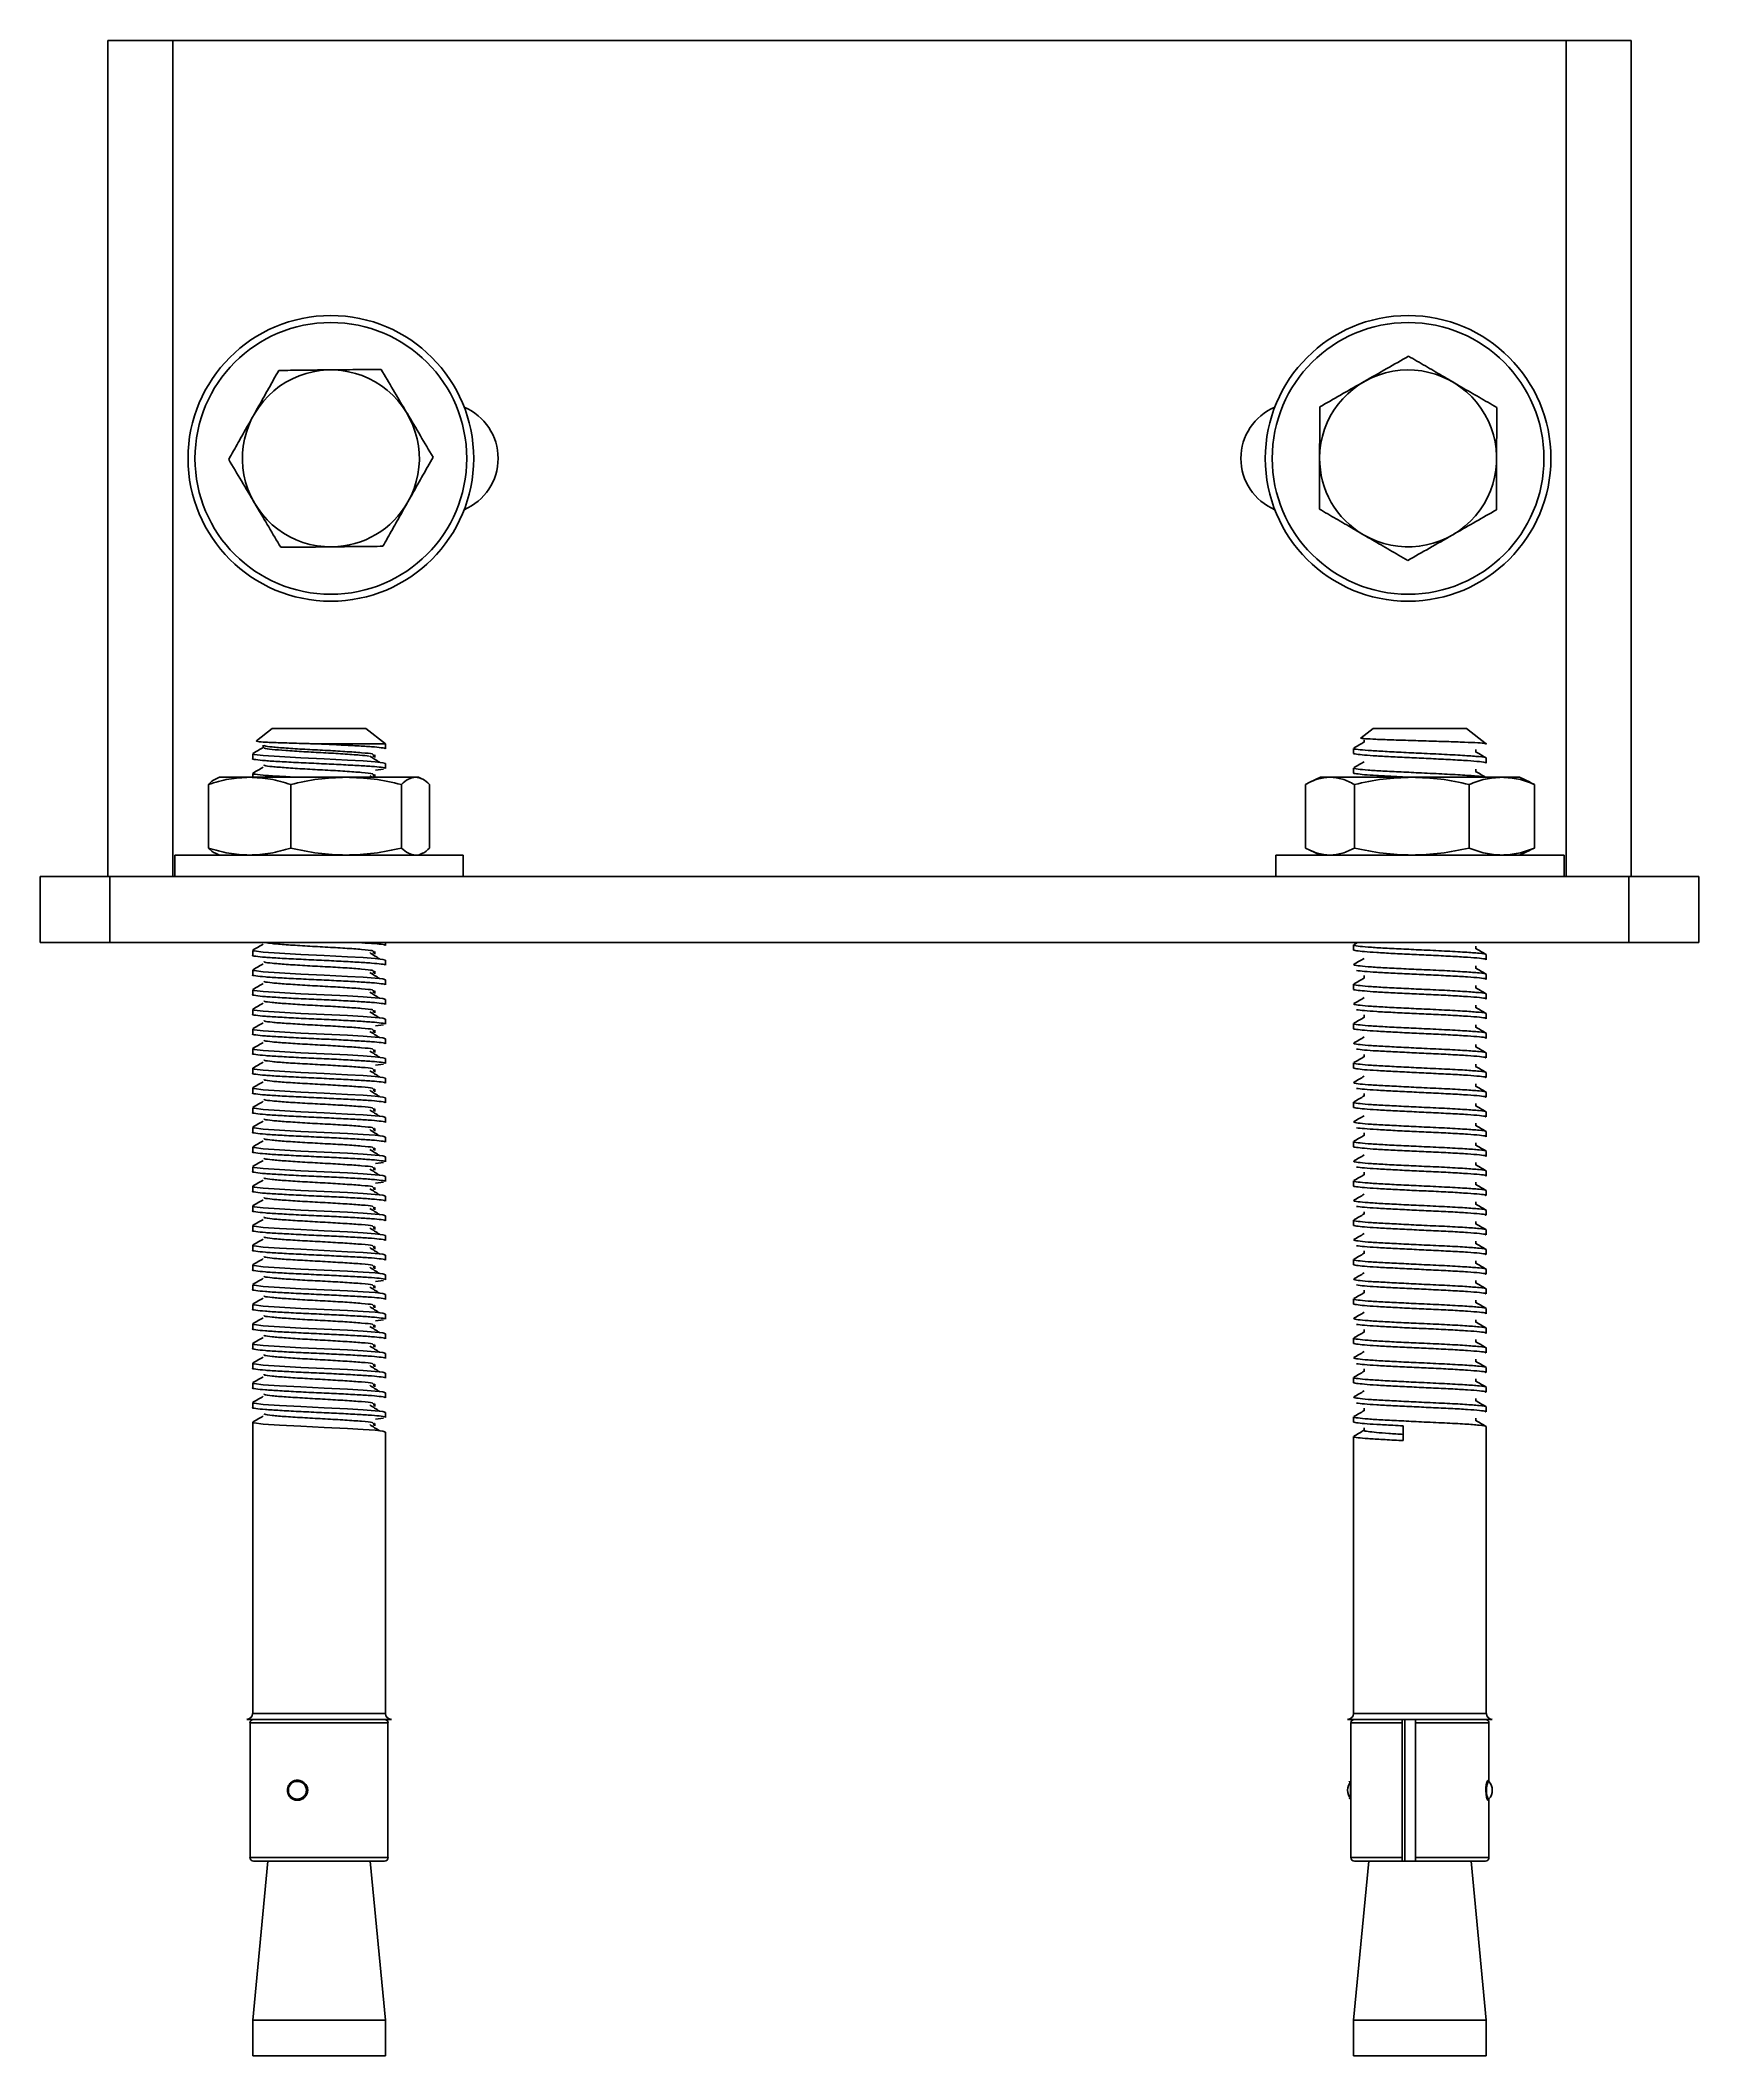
# Model space of a CAD drawing. Header units: millimetres. Extents: x 27 to 146, y -84 to 61.
import ezdxf

# ---------------------------------------------------------------- set-up
doc = ezdxf.new("R2010")
doc.units = ezdxf.units.MM

msp = doc.modelspace()

# ---------------------------------------------------------------- linework, layer by layer
at = {"color": 7, "linetype": 'Continuous', "lineweight": 25}
for p, q in [((31.54, 60.57), (31.54, 0.57)), ((31.54, 60.57), (140.84, 60.57)), ((36.19, 60.57), (36.19, 0.57)), ((136.19, 60.57), (136.19, 0.57)), ((140.84, 60.57), (140.84, 0.57)), ((43.34, 11.19), (42.21, 10.3)), ((43.34, 11.19), (50.04, 11.19)), ((51.45, 10.08), (50.04, 11.19)), ((122.34, 11.19), (121.47, 10.51)), ((121.69, 10.38), (121.69, 10.2)), ((122.34, 11.19), (129.04, 11.19)), ((130.47, 10.07), (129.04, 11.19)), ((41.93, 9.37), (41.93, 9.02)), ((42.69, 9.99), (42.69, 9.82)), ((46.69, 10.08), (51.45, 10.08)), ((50.61, 9.15), (50.61, 9.33)), ((51.45, 9.73), (51.45, 10.08)), ((120.93, 9.76), (120.93, 9.41)), ((129.69, 9.51), (129.69, 9.68)), ((130.45, 8.71), (130.45, 9.06)), ((39.55, 7.69), (39.31, 7.58)), ((39.55, 7.69), (53.83, 7.69)), ((41.93, 7.96), (41.93, 7.69)), ((50.5, 7.69), (50.33, 7.8)), ((51.31, 8.26), (50.75, 8.19)), ((51.45, 8.32), (51.45, 8.67)), ((54.07, 7.58), (53.83, 7.69)), ((118.55, 7.69), (117.78, 7.33)), ((118.55, 7.69), (132.83, 7.69)), ((120.93, 8.35), (120.93, 8)), ((133.6, 7.33), (132.83, 7.69)), ((133.59, 7.31), (133.91, 7.17)), ((38.75, 2.61), (38.75, 7.17)), ((44.66, 2.61), (44.66, 7.17)), ((52.6, 2.61), (52.6, 7.17)), ((54.63, 2.61), (54.63, 7.17)), ((117.47, 7.17), (117.47, 2.61)), ((120.99, 7.17), (120.99, 2.61)), ((129.21, 2.61), (129.21, 7.17)), ((133.91, 2.61), (133.91, 7.17)), ((36.34, 2.1), (36.34, 0.57)), ((36.34, 2.1), (57.04, 2.1)), ((39.31, 2.21), (39.55, 2.1)), ((53.83, 2.1), (54.07, 2.21)), ((57.04, 0.57), (57.04, 2.1)), ((115.34, 2.1), (115.34, 0.57)), ((115.34, 2.1), (136.04, 2.1)), ((117.78, 2.45), (118.55, 2.1)), ((132.83, 2.1), (133.6, 2.45)), ((133.59, 2.47), (133.91, 2.61)), ((136.04, 0.57), (136.04, 2.1)), ((26.69, -4.18), (26.69, 0.57)), ((26.69, 0.57), (145.69, 0.57)), ((31.69, 0.57), (31.69, -4.18)), ((140.69, -4.18), (140.69, 0.57)), ((145.69, 0.57), (145.69, -4.18)), ((26.69, -4.18), (145.69, -4.18)), ((51.45, -4.38), (51.45, -4.18)), ((121.21, -4.18), (120.95, -4.33)), ((41.93, -4.74), (41.93, -5.09)), ((51.45, -5.8), (51.45, -5.44)), ((120.93, -4.35), (120.93, -4.7)), ((130.45, -5.41), (130.45, -5.05)), ((41.93, -6.15), (41.93, -6.5)), ((51.45, -7.21), (51.45, -6.85)), ((120.93, -7.17), (120.93, -7.52)), ((130.45, -6.82), (130.45, -6.46)), ((41.93, -7.56), (41.93, -7.91)), ((51.45, -8.62), (51.45, -8.26)), ((130.45, -8.23), (130.45, -7.87)), ((41.93, -8.97), (41.93, -9.32)), ((51.31, -10.08), (50.75, -10.15)), ((51.45, -10.03), (51.45, -9.68)), ((120.93, -9.99), (120.93, -10.34)), ((130.45, -9.64), (130.45, -9.29)), ((41.93, -10.38), (41.93, -10.73)), ((51.45, -11.44), (51.45, -11.09)), ((130.45, -11.05), (130.45, -10.7)), ((41.93, -11.79), (41.93, -12.14)), ((51.31, -12.91), (50.75, -12.97)), ((51.45, -12.85), (51.45, -12.5)), ((120.93, -12.81), (120.93, -13.17)), ((130.45, -12.46), (130.45, -12.11)), ((41.93, -13.2), (41.93, -13.56)), ((51.45, -14.26), (51.45, -13.91)), ((130.45, -13.87), (130.45, -13.52)), ((41.93, -14.61), (41.93, -14.97)), ((51.45, -15.67), (51.45, -15.32)), ((120.93, -15.64), (120.93, -15.99)), ((130.45, -15.28), (130.45, -14.93)), ((41.93, -16.03), (41.93, -16.38)), ((51.45, -17.08), (51.45, -16.73)), ((130.45, -16.69), (130.45, -16.34)), ((41.93, -17.44), (41.93, -17.79)), ((51.45, -18.5), (51.45, -18.14)), ((120.93, -18.46), (120.93, -18.81)), ((130.45, -18.11), (130.45, -17.75)), ((41.93, -18.85), (41.93, -19.2)), ((51.31, -19.96), (50.75, -20.03)), ((51.45, -19.91), (51.45, -19.55)), ((130.45, -19.52), (130.45, -19.16)), ((41.93, -20.26), (41.93, -20.61)), ((41.93, -21.67), (41.93, -22.02)), ((51.31, -21.37), (50.75, -21.44)), ((51.45, -21.32), (51.45, -20.96)), ((120.93, -21.28), (120.93, -21.63)), ((130.45, -20.93), (130.45, -20.57)), ((41.93, -23.08), (41.93, -23.43)), ((51.45, -22.73), (51.45, -22.38)), ((130.45, -22.34), (130.45, -21.99)), ((41.93, -24.49), (41.93, -24.84)), ((51.45, -24.14), (51.45, -23.79)), ((120.93, -24.1), (120.93, -24.46)), ((130.45, -23.75), (130.45, -23.4)), ((41.93, -25.9), (41.93, -26.26)), ((51.45, -25.55), (51.45, -25.2)), ((130.45, -25.16), (130.45, -24.81)), ((41.93, -27.31), (41.93, -27.67)), ((51.45, -26.96), (51.45, -26.61)), ((120.93, -26.92), (120.93, -27.28)), ((130.45, -26.57), (130.45, -26.22)), ((41.93, -28.73), (41.93, -29.08)), ((51.31, -28.43), (50.75, -28.5)), ((51.45, -28.37), (51.45, -28.02)), ((130.45, -27.98), (130.45, -27.63)), ((41.93, -30.14), (41.93, -30.49)), ((51.45, -29.78), (51.45, -29.43)), ((120.93, -29.75), (120.93, -30.1)), ((130.45, -29.39), (130.45, -29.04)), ((41.93, -31.55), (41.93, -31.9)), ((51.31, -31.25), (50.75, -31.32)), ((51.45, -31.2), (51.45, -30.84)), ((130.45, -30.81), (130.45, -30.45)), ((41.93, -32.96), (41.93, -33.31)), ((51.45, -32.61), (51.45, -32.25)), ((120.93, -32.57), (120.93, -32.92)), ((130.45, -32.22), (130.45, -31.86)), ((41.93, -34.37), (41.93, -34.72)), ((51.45, -34.02), (51.45, -33.66)), ((130.45, -33.63), (130.45, -33.27)), ((130.45, -35.04), (130.45, -34.69)), ((41.93, -35.78), (41.93, -36.13)), ((51.45, -35.43), (51.45, -35.08)), ((120.93, -35.39), (120.93, -35.74)), ((130.45, -36.45), (130.45, -36.1)), ((41.93, -37.19), (41.93, -37.54)), ((51.45, -36.84), (51.45, -36.49)), ((130.45, -37.86), (130.45, -37.51)), ((41.93, -38.6), (41.93, -59.5)), ((51.31, -38.31), (50.75, -38.37)), ((51.45, -38.25), (51.45, -37.9)), ((120.93, -38.21), (120.93, -38.57)), ((124.49, -39.92), (124.49, -38.86)), ((130.45, -59.5), (130.45, -38.92)), ((51.45, -59.5), (51.45, -39.31)), ((120.93, -39.62), (120.93, -59.5)), ((41.5, -59.93), (51.88, -59.93)), ((41.74, -60.18), (41.74, -69.84)), ((51.64, -60.18), (41.74, -60.18)), ((41.93, -59.5), (51.45, -59.5)), ((51.64, -69.84), (51.64, -60.18)), ((120.5, -59.93), (130.88, -59.93)), ((120.74, -60.18), (120.74, -69.84)), ((124.41, -60.18), (120.74, -60.18)), ((120.93, -59.5), (130.45, -59.5)), ((124.41, -69.84), (124.41, -60.18)), ((124.61, -70.09), (124.61, -59.93)), ((125.37, -60.18), (125.37, -69.84)), ((130.64, -60.18), (125.37, -60.18)), ((130.64, -64.39), (130.64, -60.18)), ((120.74, -65.02), (120.74, -65.07)), ((130.64, -69.84), (130.64, -65.63)), ((41.74, -69.84), (51.64, -69.84)), ((43.01, -70.09), (41.93, -81.52)), ((51.39, -70.09), (41.99, -70.09)), ((51.45, -81.52), (50.37, -70.09)), ((120.74, -69.84), (124.41, -69.84)), ((122.01, -70.09), (120.93, -81.52)), ((130.39, -70.09), (120.99, -70.09)), ((125.37, -69.84), (130.64, -69.84)), ((130.45, -81.52), (129.37, -70.09)), ((41.93, -81.52), (41.93, -84.06)), ((41.93, -81.52), (51.45, -81.52)), ((51.45, -84.06), (51.45, -81.52)), ((120.93, -81.52), (120.93, -84.06)), ((120.93, -81.52), (130.45, -81.52)), ((130.45, -84.06), (130.45, -81.52)), ((41.93, -84.06), (51.45, -84.06)), ((120.93, -84.06), (130.45, -84.06))]:
    msp.add_line(p, q, dxfattribs=at)
at = {"color": 7, "linetype": 'Continuous', "lineweight": 25, "flags": 128}
for points in [[(42, 9.37), (42.03, 9.33), (42.69, 9.24), (43.85, 9.17), (45.39, 9.08), (47.07, 9), (48.73, 8.92), (49.85, 8.86), (50.71, 8.8), (51.27, 8.73), (51.45, 8.67), (51.45, 8.67)], [(42, -4.74), (42.03, -4.78), (42.69, -4.87), (43.85, -4.94), (45.39, -5.03), (47.07, -5.11), (48.73, -5.19), (49.85, -5.25), (50.71, -5.31), (51.27, -5.38), (51.45, -5.44), (51.45, -5.44)], [(42, -6.15), (42.03, -6.19), (42.69, -6.28), (43.85, -6.36), (45.39, -6.44), (47.07, -6.52), (48.73, -6.6), (49.85, -6.66), (50.71, -6.73), (51.27, -6.79), (51.45, -6.85), (51.45, -6.85)], [(42, -7.56), (42.03, -7.61), (42.69, -7.69), (43.85, -7.77), (45.39, -7.85), (47.07, -7.93), (48.73, -8.01), (49.85, -8.07), (50.71, -8.14), (51.27, -8.2), (51.45, -8.26), (51.45, -8.26)], [(42, -8.97), (42.03, -9.02), (42.69, -9.1), (43.85, -9.18), (45.39, -9.26), (47.07, -9.34), (48.73, -9.42), (49.85, -9.49), (50.71, -9.55), (51.27, -9.61), (51.45, -9.68), (51.45, -9.68)], [(42, -10.38), (42.03, -10.43), (42.69, -10.51), (43.85, -10.59), (45.39, -10.67), (47.07, -10.75), (48.73, -10.83), (49.85, -10.9), (50.71, -10.96), (51.27, -11.02), (51.45, -11.09), (51.45, -11.09)], [(42, -11.79), (42.03, -11.84), (42.69, -11.92), (43.85, -12), (45.39, -12.08), (47.07, -12.16), (48.73, -12.24), (49.85, -12.31), (50.71, -12.37), (51.27, -12.44), (51.45, -12.5), (51.45, -12.5)], [(42, -13.2), (42.03, -13.25), (42.69, -13.33), (43.85, -13.41), (45.39, -13.49), (47.07, -13.57), (48.73, -13.66), (49.85, -13.72), (50.71, -13.78), (51.27, -13.85), (51.45, -13.91), (51.45, -13.91)], [(42, -14.61), (42.03, -14.66), (42.69, -14.74), (43.85, -14.82), (45.39, -14.91), (47.07, -14.98), (48.73, -15.07), (49.85, -15.13), (50.71, -15.19), (51.27, -15.26), (51.45, -15.32), (51.45, -15.32)], [(42, -16.03), (42.03, -16.07), (42.69, -16.16), (43.85, -16.23), (45.39, -16.32), (47.07, -16.4), (48.73, -16.48), (49.85, -16.54), (50.71, -16.6), (51.27, -16.67), (51.45, -16.73), (51.45, -16.73)], [(42, -17.44), (42.03, -17.48), (42.69, -17.57), (43.85, -17.64), (45.39, -17.73), (47.07, -17.81), (48.73, -17.89), (49.85, -17.95), (50.71, -18.01), (51.27, -18.08), (51.45, -18.14), (51.45, -18.14)], [(42, -18.85), (42.03, -18.89), (42.69, -18.98), (43.85, -19.06), (45.39, -19.14), (47.07, -19.22), (48.73, -19.3), (49.85, -19.36), (50.71, -19.43), (51.27, -19.49), (51.45, -19.55), (51.45, -19.55)], [(42, -20.26), (42.03, -20.31), (42.69, -20.39), (43.85, -20.47), (45.39, -20.55), (47.07, -20.63), (48.73, -20.71), (49.85, -20.77), (50.71, -20.84), (51.27, -20.9), (51.45, -20.96), (51.45, -20.96)], [(42, -21.67), (42.03, -21.72), (42.69, -21.8), (43.85, -21.88), (45.39, -21.96), (47.07, -22.04), (48.73, -22.12), (49.85, -22.19), (50.71, -22.25), (51.27, -22.31), (51.45, -22.38), (51.45, -22.38)], [(42, -23.08), (42.03, -23.13), (42.69, -23.21), (43.85, -23.29), (45.39, -23.37), (47.07, -23.45), (48.73, -23.53), (49.85, -23.6), (50.71, -23.66), (51.27, -23.72), (51.45, -23.79), (51.45, -23.79)], [(42, -24.49), (42.03, -24.54), (42.69, -24.62), (43.85, -24.7), (45.39, -24.78), (47.07, -24.86), (48.73, -24.94), (49.85, -25.01), (50.71, -25.07), (51.27, -25.14), (51.45, -25.2), (51.45, -25.2)], [(42, -25.9), (42.03, -25.95), (42.69, -26.03), (43.85, -26.11), (45.39, -26.19), (47.07, -26.27), (48.73, -26.36), (49.85, -26.42), (50.71, -26.48), (51.27, -26.55), (51.45, -26.61), (51.45, -26.61)], [(42, -27.31), (42.03, -27.36), (42.69, -27.44), (43.85, -27.52), (45.39, -27.61), (47.07, -27.68), (48.73, -27.77), (49.85, -27.83), (50.71, -27.89), (51.27, -27.96), (51.45, -28.02), (51.45, -28.02)], [(42, -28.73), (42.03, -28.77), (42.69, -28.86), (43.85, -28.93), (45.39, -29.02), (47.07, -29.1), (48.73, -29.18), (49.85, -29.24), (50.71, -29.3), (51.27, -29.37), (51.45, -29.43), (51.45, -29.43)], [(42, -30.14), (42.03, -30.18), (42.69, -30.27), (43.85, -30.34), (45.39, -30.43), (47.07, -30.51), (48.73, -30.59), (49.85, -30.65), (50.71, -30.71), (51.27, -30.78), (51.45, -30.84), (51.45, -30.84)], [(42, -31.55), (42.03, -31.59), (42.69, -31.68), (43.85, -31.76), (45.39, -31.84), (47.07, -31.92), (48.73, -32), (49.85, -32.06), (50.71, -32.13), (51.27, -32.19), (51.45, -32.25), (51.45, -32.25)], [(42, -32.96), (42.03, -33.01), (42.69, -33.09), (43.85, -33.17), (45.39, -33.25), (47.07, -33.33), (48.73, -33.41), (49.85, -33.47), (50.71, -33.54), (51.27, -33.6), (51.45, -33.66), (51.45, -33.66)], [(42, -34.37), (42.03, -34.42), (42.69, -34.5), (43.85, -34.58), (45.39, -34.66), (47.07, -34.74), (48.73, -34.82), (49.85, -34.89), (50.71, -34.95), (51.27, -35.01), (51.45, -35.08), (51.45, -35.08)], [(42, -35.78), (42.03, -35.83), (42.69, -35.91), (43.85, -35.99), (45.39, -36.07), (47.07, -36.15), (48.73, -36.23), (49.85, -36.3), (50.71, -36.36), (51.27, -36.42), (51.45, -36.49), (51.45, -36.49)], [(42, -37.19), (42.03, -37.24), (42.69, -37.32), (43.85, -37.4), (45.39, -37.48), (47.07, -37.56), (48.73, -37.64), (49.85, -37.71), (50.71, -37.77), (51.27, -37.84), (51.45, -37.9), (51.45, -37.9)], [(42, -38.6), (42.03, -38.65), (42.69, -38.73), (43.85, -38.81), (45.39, -38.89), (47.07, -38.97), (48.73, -39.06), (49.85, -39.12), (50.71, -39.18), (51.27, -39.25), (51.45, -39.31), (51.45, -39.31)], [(130.63, -65.63), (130.63, -65.65), (130.6, -65.73), (130.57, -65.73), (130.52, -65.65), (130.47, -65.5), (130.43, -65.28), (130.41, -65.05), (130.42, -64.82), (130.45, -64.62), (130.49, -64.45), (130.54, -64.33), (130.59, -64.29), (130.59, -64.29)]]:
    msp.add_lwpolyline(points, dxfattribs=at)
at = {"color": 7, "linetype": 'Continuous', "lineweight": 25}
for centre, radius in [((47.54, 30.57), 10.25), ((124.84, 30.57), 10.25), ((47.54, 30.57), 9.75), ((124.84, 30.57), 9.75)]:
    msp.add_circle(centre, radius, dxfattribs=at)
for centre, radius, start, end in [((47.54, 30.57), 6.35, 330.6183, 270.6183), ((124.84, 30.57), 6.35, 239.7738, 179.7738), ((55.54, 30.57), 4, 293.0542, 66.9458), ((116.84, 30.57), 4, 113.0542, 246.9458), ((124.84, 30.57), 6.35, 179.7738, 239.7738), ((47.54, 30.57), 6.35, 270.6183, 330.6183), ((41.5, -59.5), 0.426, 270, 0), ((41.99, -60.18), 0.254, 90, 180), ((51.39, -60.18), 0.254, 0, 90), ((51.88, -59.5), 0.426, 180, 270), ((120.5, -59.5), 0.426, 270, 0), ((120.99, -60.18), 0.254, 90, 180), ((130.39, -60.18), 0.254, 0, 90), ((130.88, -59.5), 0.426, 180, 270), ((121.42, -65.01), 0.923, 137.4098, 222.7949), ((129.96, -65.01), 0.923, 317.2459, 42.4645), ((41.99, -69.84), 0.254, 180, 270), ((51.39, -69.84), 0.254, 270, 0), ((120.99, -69.84), 0.254, 180, 270), ((130.39, -69.84), 0.254, 270, 0)]:
    msp.add_arc(centre, radius, start, end, dxfattribs=at)
for points, knots in [([(124.87, 37.91), (124.35, 37.61), (123.31, 37.01), (122.23, 36.4), (121.69, 36.09)], [0, 0, 0, 0, 0.495458, 1, 1, 1, 1]), ([(128.04, 36.06), (127.79, 36.21), (127.13, 36.59), (126.07, 37.21), (125.27, 37.67), (124.87, 37.91)], [0, 0, 0, 0, 0.2316166, 0.613632, 1, 1, 1, 1]), ([(43.81, 36.88), (43.68, 36.67), (43.33, 36.04), (42.73, 34.97), (42.25, 34.12), (42.01, 33.69)], [0, 0, 0, 0, 0.210705, 0.602745, 1, 1, 1, 1]), ([(47.47, 36.92), (47.39, 36.92), (46.73, 36.92), (45.49, 36.9), (44.37, 36.89), (43.81, 36.88)], [0, 0, 0, 0, 0.070076, 0.530777, 1, 1, 1, 1]), ([(51.14, 36.96), (50.54, 36.96), (49.34, 36.94), (48.1, 36.93), (47.47, 36.92)], [0, 0, 0, 0, 0.495458, 1, 1, 1, 1]), ([(53.01, 33.81), (52.96, 33.88), (52.63, 34.45), (51.99, 35.52), (51.43, 36.48), (51.14, 36.96)], [0, 0, 0, 0, 0.0700758, 0.5307771, 1, 1, 1, 1]), ([(121.69, 36.09), (121.61, 36.04), (121.04, 35.72), (119.96, 35.1), (118.99, 34.55), (118.51, 34.27)], [0, 0, 0, 0, 0.070076, 0.530777, 1, 1, 1, 1]), ([(131.21, 34.22), (130.99, 34.34), (130.37, 34.71), (129.31, 35.32), (128.46, 35.81), (128.04, 36.06)], [0, 0, 0, 0, 0.210705, 0.602745, 1, 1, 1, 1]), ([(42.01, 33.69), (41.87, 33.44), (41.49, 32.78), (40.89, 31.7), (40.44, 30.9), (40.21, 30.5)], [0, 0, 0, 0, 0.2316166, 0.613632, 1, 1, 1, 1]), ([(54.87, 30.65), (54.57, 31.17), (53.96, 32.2), (53.33, 33.27), (53.01, 33.81)], [0, 0, 0, 0, 0.495458, 1, 1, 1, 1]), ([(118.51, 34.27), (118.5, 33.67), (118.5, 32.47), (118.49, 31.23), (118.49, 30.6)], [0, 0, 0, 0, 0.495458, 1, 1, 1, 1]), ([(131.19, 30.55), (131.19, 30.64), (131.19, 31.29), (131.2, 32.54), (131.2, 33.65), (131.21, 34.22)], [0, 0, 0, 0, 0.070076, 0.530777, 1, 1, 1, 1]), ([(40.21, 30.5), (40.51, 29.98), (41.12, 28.95), (41.76, 27.88), (42.08, 27.34)], [0, 0, 0, 0, 0.495458, 1, 1, 1, 1]), ([(53.07, 27.46), (53.31, 27.88), (53.79, 28.74), (54.39, 29.8), (54.75, 30.43), (54.87, 30.65)], [0, 0, 0, 0, 0.3916905, 0.7892954, 1, 1, 1, 1]), ([(118.49, 30.6), (118.49, 30.51), (118.49, 29.85), (118.48, 28.61), (118.48, 27.5), (118.48, 26.93)], [0, 0, 0, 0, 0.070076, 0.530777, 1, 1, 1, 1]), ([(131.18, 26.88), (131.18, 27.48), (131.18, 28.68), (131.19, 29.92), (131.19, 30.55)], [0, 0, 0, 0, 0.495458, 1, 1, 1, 1]), ([(42.08, 27.34), (42.12, 27.27), (42.46, 26.7), (43.09, 25.63), (43.66, 24.67), (43.94, 24.19)], [0, 0, 0, 0, 0.070076, 0.530777, 1, 1, 1, 1]), ([(51.28, 24.26), (51.5, 24.66), (51.95, 25.47), (52.56, 26.54), (52.93, 27.21), (53.07, 27.46)], [0, 0, 0, 0, 0.3823636, 0.768383, 1, 1, 1, 1]), ([(118.48, 26.93), (118.87, 26.7), (119.67, 26.24), (120.73, 25.62), (121.4, 25.23), (121.64, 25.09)], [0, 0, 0, 0, 0.382364, 0.768383, 1, 1, 1, 1]), ([(127.99, 25.06), (128.07, 25.11), (128.64, 25.43), (129.72, 26.05), (130.69, 26.6), (131.18, 26.88)], [0, 0, 0, 0, 0.070076, 0.530777, 1, 1, 1, 1]), ([(121.64, 25.09), (122.06, 24.84), (122.91, 24.35), (123.97, 23.74), (124.59, 23.37), (124.81, 23.24)], [0, 0, 0, 0, 0.39169, 0.789295, 1, 1, 1, 1]), ([(124.81, 23.24), (125.33, 23.54), (126.37, 24.13), (127.45, 24.75), (127.99, 25.06)], [0, 0, 0, 0, 0.495458, 1, 1, 1, 1]), ([(43.94, 24.19), (44.54, 24.19), (45.74, 24.2), (46.98, 24.22), (47.61, 24.22)], [0, 0, 0, 0, 0.495458, 1, 1, 1, 1]), ([(47.61, 24.22), (47.7, 24.23), (48.35, 24.23), (49.6, 24.25), (50.71, 24.26), (51.28, 24.26)], [0, 0, 0, 0, 0.070076, 0.530777, 1, 1, 1, 1]), ([(46.69, 10.08), (46.69, 10.08), (46.69, 10.08), (46.59, 10.08), (46.35, 10.09), (45.88, 10.1), (45, 10.13), (43.86, 10.16), (42.82, 10.2), (42.2, 10.25), (42.2, 10.28), (42.21, 10.29)], [0, 0, 0, 0, 0.000017, 0.000808, 0.03823, 0.094606, 0.192719, 0.398088, 0.601058, 0.802838, 1, 1, 1, 1]), ([(121.69, 10.22), (121.57, 10.15), (121.32, 10), (121.07, 9.86), (120.95, 9.78)], [0, 0, 0, 0, 0.485818, 1, 1, 1, 1]), ([(130.39, 10.08), (130.39, 10.08), (130.39, 10.08), (130.4, 10.08), (130.43, 10.09), (130.44, 10.1), (130.35, 10.13), (129.91, 10.16), (128.94, 10.2), (127.63, 10.25), (126.14, 10.29), (124.64, 10.34), (123.3, 10.38), (122.23, 10.42), (121.62, 10.47), (121.38, 10.49), (121.47, 10.51), (121.48, 10.51)], [0, 0, 0, 0, 0.000009, 0.000412, 0.019515, 0.048294, 0.098378, 0.203214, 0.306825, 0.409829, 0.510475, 0.611175, 0.709321, 0.807087, 0.903377, 0.998192, 1, 1, 1, 1]), ([(41.93, 9.02), (41.93, 9.02), (41.86, 9), (42.12, 8.95), (42.77, 8.88), (43.85, 8.81), (45.19, 8.74), (46.68, 8.67), (48.14, 8.6), (49.45, 8.53), (50.53, 8.47), (51.2, 8.4), (51.5, 8.35), (51.43, 8.32), (51.43, 8.32)], [0, 0, 0, 0, 0.0005331, 0.1001263, 0.2009376, 0.299586, 0.4004043, 0.4999677, 0.5965049, 0.6943559, 0.7900294, 0.8876655, 0.9847178, 1, 1, 1, 1]), ([(42.69, 9.83), (42.57, 9.76), (42.32, 9.61), (42.07, 9.47), (41.94, 9.39)], [0, 0, 0, 0, 0.487033, 1, 1, 1, 1]), ([(42.75, 9.99), (42.75, 9.98), (42.74, 9.93), (43.28, 9.86), (44.29, 9.78), (45.65, 9.69), (47.15, 9.62), (48.62, 9.53), (49.8, 9.45), (50.49, 9.38), (50.54, 9.34), (50.55, 9.33)], [0, 0, 0, 0, 0.074409, 0.195274, 0.319538, 0.446268, 0.570694, 0.697214, 0.82778, 0.960082, 1, 1, 1, 1]), ([(42.75, 9.82), (42.75, 9.8), (42.73, 9.76), (43.27, 9.68), (44.26, 9.61), (45.57, 9.52), (47.02, 9.45), (48.45, 9.36), (49.65, 9.28), (50.09, 9.23), (50.3, 9.21)], [0, 0, 0, 0, 0.078239, 0.212131, 0.343281, 0.477029, 0.608522, 0.741831, 0.880117, 1, 1, 1, 1]), ([(46.69, 10.08), (47.17, 10.06), (48.14, 10.01), (49.45, 9.94), (50.53, 9.88), (51.2, 9.81), (51.5, 9.76), (51.43, 9.73), (51.43, 9.73)], [0, 0, 0, 0, 0.193062, 0.388751, 0.580086, 0.775346, 0.969438, 1, 1, 1, 1]), ([(51.03, 8.76), (50.91, 8.84), (50.68, 8.99), (50.44, 9.13), (50.33, 9.21)], [0, 0, 0, 0, 0.500019, 1, 1, 1, 1]), ([(50.69, 9.11), (50.69, 9.14), (50.69, 9.2), (50.69, 9.26), (50.69, 9.29)], [0, 0, 0, 0, 0.499964, 1, 1, 1, 1]), ([(120.94, 9.41), (120.94, 9.41), (120.88, 9.39), (121.11, 9.35), (121.65, 9.28), (122.56, 9.22), (123.73, 9.15), (125.09, 9.09), (126.53, 9.02), (127.93, 8.95), (129.15, 8.88), (130.01, 8.81), (130.45, 8.75), (130.41, 8.72), (130.4, 8.71)], [0, 0, 0, 0, 0.007262, 0.095087, 0.184819, 0.274277, 0.36642, 0.460664, 0.553509, 0.653075, 0.753858, 0.85248, 0.95327, 1, 1, 1, 1]), ([(120.97, 9.76), (120.95, 9.76), (120.89, 9.73), (121.21, 9.68), (121.91, 9.61), (123, 9.55), (124.33, 9.48), (125.87, 9.4), (127.49, 9.33), (128.97, 9.24), (130, 9.17), (130.49, 9.1), (130.41, 9.07), (130.39, 9.06)], [0, 0, 0, 0, 0.021222, 0.117296, 0.21554, 0.312095, 0.409276, 0.507332, 0.620531, 0.73609, 0.849286, 0.96472, 1, 1, 1, 1]), ([(121.69, 8.8), (121.57, 8.73), (121.32, 8.59), (121.07, 8.45), (120.95, 8.37)], [0, 0, 0, 0, 0.485834, 1, 1, 1, 1]), ([(130.44, 9.08), (130.31, 9.15), (130.05, 9.3), (129.8, 9.45), (129.67, 9.52)], [0, 0, 0, 0, 0.500109, 1, 1, 1, 1]), ([(41.7, 7.69), (41.21, 7.66), (40.21, 7.61), (39.24, 7.32), (38.75, 7.17)], [0, 0, 0, 0, 0.496384, 1, 1, 1, 1]), ([(38.75, 7.17), (38.92, 7.33), (39.1, 7.51), (39.3, 7.56), (39.32, 7.57)], [0, 0, 0, 0, 0.884225, 1, 1, 1, 1]), ([(44.66, 7.17), (44.17, 7.32), (43.2, 7.61), (42.2, 7.66), (41.7, 7.69)], [0, 0, 0, 0, 0.49696, 1, 1, 1, 1]), ([(42.69, 8.41), (42.57, 8.34), (42.32, 8.2), (42.07, 8.06), (41.94, 7.98)], [0, 0, 0, 0, 0.487049, 1, 1, 1, 1]), ([(42, 7.96), (41.99, 7.95), (41.97, 7.91), (42.62, 7.83), (43.71, 7.76), (44.68, 7.71), (45.12, 7.69)], [0, 0, 0, 0, 0.172078, 0.467063, 0.756017, 1, 1, 1, 1]), ([(42.75, 8.58), (42.75, 8.56), (42.74, 8.52), (43.28, 8.45), (44.29, 8.37), (45.65, 8.28), (47.15, 8.2), (48.62, 8.12), (49.8, 8.03), (50.49, 7.96), (50.54, 7.93), (50.55, 7.92)], [0, 0, 0, 0, 0.074409, 0.195274, 0.319537, 0.446267, 0.570692, 0.697212, 0.827777, 0.960079, 1, 1, 1, 1]), ([(48.63, 7.69), (47.96, 7.66), (46.62, 7.61), (45.32, 7.32), (44.66, 7.17)], [0, 0, 0, 0, 0.496384, 1, 1, 1, 1]), ([(52.6, 7.17), (51.95, 7.32), (50.64, 7.61), (49.3, 7.66), (48.63, 7.69)], [0, 0, 0, 0, 0.49696, 1, 1, 1, 1]), ([(50.61, 7.74), (50.61, 7.77), (50.61, 7.83), (50.61, 7.89), (50.61, 7.92)], [0, 0, 0, 0, 0.499961, 1, 1, 1, 1]), ([(50.69, 7.7), (50.69, 7.73), (50.69, 7.79), (50.69, 7.85), (50.69, 7.88)], [0, 0, 0, 0, 0.499928, 1, 1, 1, 1]), ([(53.61, 7.69), (53.44, 7.66), (53.1, 7.61), (52.77, 7.32), (52.6, 7.17)], [0, 0, 0, 0, 0.496384, 1, 1, 1, 1]), ([(54.63, 7.17), (54.46, 7.32), (54.13, 7.61), (53.79, 7.66), (53.61, 7.69)], [0, 0, 0, 0, 0.49696, 1, 1, 1, 1]), ([(119.23, 7.69), (118.93, 7.66), (118.34, 7.61), (117.76, 7.32), (117.47, 7.17)], [0, 0, 0, 0, 0.496384, 1, 1, 1, 1]), ([(120.99, 7.17), (120.7, 7.32), (120.12, 7.61), (119.53, 7.66), (119.23, 7.69)], [0, 0, 0, 0, 0.49696, 1, 1, 1, 1]), ([(120.94, 8), (120.94, 8), (120.88, 7.98), (121.11, 7.94), (121.65, 7.87), (122.56, 7.81), (123.66, 7.75), (124.49, 7.71), (124.88, 7.69)], [0, 0, 0, 0, 0.016321, 0.213714, 0.415391, 0.616455, 0.823549, 1, 1, 1, 1]), ([(120.97, 8.35), (120.95, 8.35), (120.89, 8.32), (121.21, 8.27), (121.91, 8.2), (123, 8.13), (124.33, 8.07), (125.87, 7.99), (127.5, 7.92), (128.96, 7.83), (130, 7.76), (130.23, 7.71), (130.34, 7.69)], [0, 0, 0, 0, 0.02246, 0.124141, 0.228118, 0.330307, 0.433158, 0.536937, 0.656741, 0.779043, 0.898844, 1, 1, 1, 1]), ([(125.1, 7.69), (124.41, 7.66), (123.02, 7.61), (121.67, 7.32), (120.99, 7.17)], [0, 0, 0, 0, 0.496384, 1, 1, 1, 1]), ([(129.21, 7.17), (128.53, 7.32), (127.18, 7.61), (125.79, 7.66), (125.1, 7.69)], [0, 0, 0, 0, 0.49696, 1, 1, 1, 1]), ([(131.56, 7.69), (131.17, 7.66), (130.37, 7.61), (129.6, 7.32), (129.21, 7.17)], [0, 0, 0, 0, 0.496384, 1, 1, 1, 1]), ([(130.4, 7.69), (130.29, 7.75), (130.04, 7.9), (129.8, 8.04), (129.67, 8.11)], [0, 0, 0, 0, 0.4772807, 1, 1, 1, 1]), ([(129.69, 8.1), (129.69, 8.12), (129.69, 8.18), (129.69, 8.23), (129.69, 8.26)], [0, 0, 0, 0, 0.465239, 1, 1, 1, 1]), ([(133.91, 7.17), (133.53, 7.32), (132.75, 7.61), (131.96, 7.66), (131.56, 7.69)], [0, 0, 0, 0, 0.49696, 1, 1, 1, 1]), ([(41.7, 2.1), (41.21, 2.12), (40.21, 2.18), (39.24, 2.47), (38.75, 2.61)], [0, 0, 0, 0, 0.496384, 1, 1, 1, 1]), ([(38.75, 2.61), (38.92, 2.45), (39.1, 2.27), (39.3, 2.23), (39.32, 2.22)], [0, 0, 0, 0, 0.884225, 1, 1, 1, 1]), ([(44.66, 2.61), (44.17, 2.47), (43.2, 2.18), (42.2, 2.12), (41.7, 2.1)], [0, 0, 0, 0, 0.49696, 1, 1, 1, 1]), ([(48.63, 2.1), (47.96, 2.12), (46.62, 2.18), (45.32, 2.47), (44.66, 2.61)], [0, 0, 0, 0, 0.496384, 1, 1, 1, 1]), ([(52.6, 2.61), (51.95, 2.47), (50.64, 2.18), (49.3, 2.12), (48.63, 2.1)], [0, 0, 0, 0, 0.49696, 1, 1, 1, 1]), ([(53.61, 2.1), (53.44, 2.12), (53.1, 2.18), (52.77, 2.47), (52.6, 2.61)], [0, 0, 0, 0, 0.496384, 1, 1, 1, 1]), ([(54.63, 2.61), (54.47, 2.45), (54.28, 2.27), (54.09, 2.23), (54.06, 2.22)], [0, 0, 0, 0, 0.884225, 1, 1, 1, 1]), ([(119.23, 2.1), (118.93, 2.12), (118.34, 2.18), (117.76, 2.47), (117.47, 2.61)], [0, 0, 0, 0, 0.496384, 1, 1, 1, 1]), ([(120.99, 2.61), (120.7, 2.47), (120.12, 2.18), (119.53, 2.12), (119.23, 2.1)], [0, 0, 0, 0, 0.49696, 1, 1, 1, 1]), ([(125.1, 2.1), (124.41, 2.12), (123.02, 2.18), (121.67, 2.47), (120.99, 2.61)], [0, 0, 0, 0, 0.496384, 1, 1, 1, 1]), ([(129.21, 2.61), (128.53, 2.47), (127.18, 2.18), (125.79, 2.12), (125.1, 2.1)], [0, 0, 0, 0, 0.49696, 1, 1, 1, 1]), ([(131.56, 2.1), (131.17, 2.12), (130.37, 2.18), (129.6, 2.47), (129.21, 2.61)], [0, 0, 0, 0, 0.496384, 1, 1, 1, 1]), ([(133.91, 2.61), (133.53, 2.47), (132.75, 2.18), (131.96, 2.12), (131.56, 2.1)], [0, 0, 0, 0, 0.49696, 1, 1, 1, 1]), ([(42.69, -4.29), (42.57, -4.36), (42.32, -4.5), (42.07, -4.64), (41.94, -4.72)], [0, 0, 0, 0, 0.4871897, 1, 1, 1, 1]), ([(42.84, -4.18), (42.98, -4.2), (43.27, -4.25), (44.3, -4.33), (45.64, -4.42), (47.15, -4.5), (48.62, -4.58), (49.8, -4.67), (50.49, -4.74), (50.54, -4.77), (50.55, -4.78)], [0, 0, 0, 0, 0.119458, 0.255425, 0.394089, 0.530233, 0.668668, 0.811529, 0.95629, 1, 1, 1, 1]), ([(49.52, -4.18), (49.85, -4.2), (50.56, -4.24), (51.2, -4.3), (51.5, -4.35), (51.43, -4.38), (51.43, -4.38)], [0, 0, 0, 0, 0.291329, 0.620861, 0.948421, 1, 1, 1, 1]), ([(41.93, -5.09), (41.93, -5.09), (41.86, -5.11), (42.12, -5.16), (42.77, -5.23), (43.85, -5.3), (45.19, -5.37), (46.68, -5.44), (48.14, -5.51), (49.45, -5.58), (50.53, -5.65), (51.2, -5.72), (51.5, -5.77), (51.43, -5.79), (51.43, -5.8)], [0, 0, 0, 0, 0.000533, 0.100126, 0.200938, 0.299586, 0.400404, 0.499968, 0.596505, 0.694356, 0.790029, 0.887666, 0.984718, 1, 1, 1, 1]), ([(42.69, -5.7), (42.57, -5.77), (42.32, -5.91), (42.07, -6.06), (41.94, -6.13)], [0, 0, 0, 0, 0.487205, 1, 1, 1, 1]), ([(42.75, -5.53), (42.75, -5.55), (42.74, -5.59), (43.28, -5.66), (44.29, -5.74), (45.65, -5.83), (47.15, -5.91), (48.62, -5.99), (49.8, -6.08), (50.49, -6.15), (50.54, -6.18), (50.55, -6.19)], [0, 0, 0, 0, 0.0744068, 0.195268, 0.3195281, 0.4462539, 0.5706754, 0.6971916, 0.827753, 0.9600506, 1, 1, 1, 1]), ([(51.03, -5.35), (50.91, -5.27), (50.68, -5.13), (50.44, -4.98), (50.33, -4.9)], [0, 0, 0, 0, 0.499934, 1, 1, 1, 1]), ([(50.61, -4.96), (50.61, -4.93), (50.61, -4.87), (50.61, -4.81), (50.61, -4.78)], [0, 0, 0, 0, 0.499608, 1, 1, 1, 1]), ([(50.69, -5), (50.69, -4.97), (50.69, -4.91), (50.69, -4.85), (50.69, -4.82)], [0, 0, 0, 0, 0.499605, 1, 1, 1, 1]), ([(120.94, -4.7), (120.94, -4.7), (120.88, -4.72), (121.11, -4.76), (121.65, -4.83), (122.56, -4.89), (123.73, -4.96), (125.09, -5.03), (126.53, -5.09), (127.93, -5.16), (129.15, -5.23), (130.01, -5.3), (130.45, -5.36), (130.41, -5.39), (130.4, -5.41)], [0, 0, 0, 0, 0.007262, 0.095087, 0.184819, 0.274277, 0.36642, 0.460664, 0.553509, 0.653075, 0.753858, 0.85248, 0.95327, 1, 1, 1, 1]), ([(120.97, -4.35), (120.95, -4.35), (120.89, -4.38), (121.21, -4.43), (121.91, -4.5), (123, -4.57), (124.33, -4.63), (125.87, -4.71), (127.49, -4.78), (128.97, -4.87), (130, -4.94), (130.49, -5.01), (130.41, -5.04), (130.39, -5.05)], [0, 0, 0, 0, 0.021222, 0.1172961, 0.2155405, 0.3120953, 0.4092761, 0.5073324, 0.6205312, 0.7360899, 0.8492858, 0.9647198, 1, 1, 1, 1]), ([(121, -5.74), (120.97, -5.75), (120.88, -5.78), (121.2, -5.84), (121.91, -5.91), (123, -5.98), (124.33, -6.05), (125.87, -6.12), (127.49, -6.19), (128.97, -6.28), (130, -6.35), (130.49, -6.42), (130.41, -6.46), (130.39, -6.46)], [0, 0, 0, 0, 0.048276, 0.141695, 0.237223, 0.331109, 0.425604, 0.52095, 0.63102, 0.743385, 0.853452, 0.965695, 1, 1, 1, 1]), ([(121.69, -5.31), (121.57, -5.38), (121.32, -5.52), (121.07, -5.66), (120.95, -5.74)], [0, 0, 0, 0, 0.485987, 1, 1, 1, 1]), ([(130.44, -5.03), (130.31, -4.96), (130.05, -4.81), (129.8, -4.66), (129.67, -4.59)], [0, 0, 0, 0, 0.499961, 1, 1, 1, 1]), ([(129.69, -4.6), (129.69, -4.58), (129.69, -4.52), (129.69, -4.47), (129.69, -4.44)], [0, 0, 0, 0, 0.464864, 1, 1, 1, 1]), ([(41.93, -6.5), (41.93, -6.5), (41.86, -6.52), (42.12, -6.57), (42.77, -6.64), (43.85, -6.71), (45.19, -6.78), (46.68, -6.85), (48.14, -6.92), (49.45, -6.99), (50.53, -7.06), (51.2, -7.13), (51.5, -7.18), (51.43, -7.2), (51.43, -7.21)], [0, 0, 0, 0, 0.000533, 0.100126, 0.200938, 0.299586, 0.400404, 0.499968, 0.596505, 0.694356, 0.790029, 0.887666, 0.984718, 1, 1, 1, 1]), ([(42.69, -7.11), (42.57, -7.18), (42.32, -7.32), (42.07, -7.47), (41.94, -7.54)], [0, 0, 0, 0, 0.487221, 1, 1, 1, 1]), ([(42.75, -6.94), (42.75, -6.96), (42.74, -7), (43.28, -7.07), (44.29, -7.15), (45.65, -7.24), (47.15, -7.32), (48.62, -7.41), (49.8, -7.49), (50.49, -7.56), (50.54, -7.59), (50.55, -7.6)], [0, 0, 0, 0, 0.0744066, 0.1952674, 0.3195271, 0.4462526, 0.5706737, 0.6971895, 0.8277506, 0.9600478, 1, 1, 1, 1]), ([(51.03, -6.76), (50.91, -6.68), (50.68, -6.54), (50.44, -6.39), (50.33, -6.32)], [0, 0, 0, 0, 0.499925, 1, 1, 1, 1]), ([(50.61, -6.37), (50.61, -6.34), (50.61, -6.28), (50.61, -6.22), (50.61, -6.19)], [0, 0, 0, 0, 0.499569, 1, 1, 1, 1]), ([(50.69, -6.41), (50.69, -6.38), (50.69, -6.32), (50.69, -6.27), (50.69, -6.24)], [0, 0, 0, 0, 0.499569, 1, 1, 1, 1]), ([(120.97, -7.17), (120.95, -7.17), (120.89, -7.2), (121.21, -7.25), (121.91, -7.32), (123, -7.39), (124.33, -7.46), (125.87, -7.53), (127.49, -7.6), (128.97, -7.69), (130, -7.77), (130.49, -7.83), (130.41, -7.87), (130.39, -7.87)], [0, 0, 0, 0, 0.021222, 0.117296, 0.21554, 0.312095, 0.409276, 0.507332, 0.620531, 0.73609, 0.849286, 0.96472, 1, 1, 1, 1]), ([(121.69, -6.72), (121.57, -6.79), (121.32, -6.93), (121.07, -7.08), (120.95, -7.15)], [0, 0, 0, 0, 0.486002, 1, 1, 1, 1]), ([(121.14, -6.18), (121.31, -6.2), (121.64, -6.24), (122.56, -6.31), (123.73, -6.37), (125.09, -6.44), (126.53, -6.5), (127.93, -6.57), (129.15, -6.64), (130.01, -6.71), (130.45, -6.77), (130.41, -6.81), (130.4, -6.82)], [0, 0, 0, 0, 0.09916, 0.19802, 0.299844, 0.403991, 0.506592, 0.61662, 0.727994, 0.836978, 0.94836, 1, 1, 1, 1]), ([(121.69, -6.55), (121.69, -6.58), (121.69, -6.64), (121.69, -6.7), (121.69, -6.73)], [0, 0, 0, 0, 0.5004658, 1, 1, 1, 1]), ([(130.44, -6.44), (130.31, -6.37), (130.05, -6.22), (129.8, -6.07), (129.67, -6)], [0, 0, 0, 0, 0.4999465, 1, 1, 1, 1]), ([(129.69, -6.01), (129.69, -5.99), (129.69, -5.93), (129.69, -5.88), (129.69, -5.85)], [0, 0, 0, 0, 0.464823, 1, 1, 1, 1]), ([(41.93, -7.91), (41.93, -7.91), (41.86, -7.93), (42.12, -7.98), (42.77, -8.06), (43.85, -8.12), (45.19, -8.2), (46.68, -8.26), (48.14, -8.33), (49.45, -8.4), (50.53, -8.47), (51.2, -8.54), (51.5, -8.59), (51.43, -8.61), (51.43, -8.62)], [0, 0, 0, 0, 0.000533, 0.100126, 0.200938, 0.299586, 0.400404, 0.499968, 0.596505, 0.694356, 0.790029, 0.887666, 0.984718, 1, 1, 1, 1]), ([(42.69, -8.52), (42.57, -8.59), (42.32, -8.73), (42.07, -8.88), (41.94, -8.95)], [0, 0, 0, 0, 0.4872367, 1, 1, 1, 1]), ([(42.75, -8.35), (42.75, -8.37), (42.74, -8.41), (43.28, -8.48), (44.29, -8.56), (45.65, -8.65), (47.15, -8.73), (48.62, -8.82), (49.8, -8.9), (50.49, -8.97), (50.54, -9.01), (50.55, -9.01)], [0, 0, 0, 0, 0.0744064, 0.1952669, 0.3195262, 0.4462513, 0.5706721, 0.6971875, 0.8277481, 0.9600449, 1, 1, 1, 1]), ([(51.03, -8.17), (50.91, -8.1), (50.68, -7.95), (50.44, -7.8), (50.33, -7.73)], [0, 0, 0, 0, 0.499916, 1, 1, 1, 1]), ([(50.61, -7.78), (50.61, -7.75), (50.61, -7.69), (50.61, -7.63), (50.61, -7.6)], [0, 0, 0, 0, 0.49953, 1, 1, 1, 1]), ([(50.69, -7.82), (50.69, -7.79), (50.69, -7.74), (50.69, -7.68), (50.69, -7.65)], [0, 0, 0, 0, 0.499533, 1, 1, 1, 1]), ([(120.94, -7.52), (120.94, -7.52), (120.88, -7.55), (121.11, -7.59), (121.65, -7.65), (122.56, -7.72), (123.73, -7.78), (125.09, -7.85), (126.53, -7.91), (127.93, -7.98), (129.15, -8.06), (130.01, -8.12), (130.45, -8.18), (130.41, -8.22), (130.4, -8.23)], [0, 0, 0, 0, 0.007262, 0.095087, 0.184819, 0.274277, 0.36642, 0.460664, 0.553509, 0.653075, 0.753858, 0.85248, 0.95327, 1, 1, 1, 1]), ([(121, -8.56), (120.97, -8.57), (120.88, -8.61), (121.2, -8.66), (121.91, -8.73), (123, -8.8), (124.33, -8.87), (125.87, -8.94), (127.49, -9.02), (128.98, -9.1), (129.98, -9.18), (130.47, -9.24), (130.42, -9.26), (130.42, -9.27)], [0, 0, 0, 0, 0.049622, 0.145649, 0.243845, 0.340353, 0.437486, 0.535494, 0.648637, 0.764139, 0.877279, 0.992657, 1, 1, 1, 1]), ([(121.69, -8.13), (121.57, -8.2), (121.32, -8.34), (121.07, -8.49), (120.95, -8.56)], [0, 0, 0, 0, 0.486017, 1, 1, 1, 1]), ([(130.44, -7.86), (130.31, -7.78), (130.05, -7.63), (129.8, -7.49), (129.67, -7.41)], [0, 0, 0, 0, 0.499932, 1, 1, 1, 1]), ([(129.69, -7.42), (129.69, -7.4), (129.69, -7.34), (129.69, -7.29), (129.69, -7.26)], [0, 0, 0, 0, 0.464781, 1, 1, 1, 1]), ([(129.69, -8.83), (129.69, -8.81), (129.69, -8.75), (129.69, -8.7), (129.69, -8.67)], [0, 0, 0, 0, 0.464739, 1, 1, 1, 1]), ([(41.93, -9.32), (41.93, -9.32), (41.86, -9.35), (42.12, -9.39), (42.77, -9.47), (43.85, -9.53), (45.19, -9.61), (46.68, -9.67), (48.14, -9.74), (49.45, -9.81), (50.53, -9.88), (51.2, -9.95), (51.5, -10), (51.43, -10.02), (51.43, -10.03)], [0, 0, 0, 0, 0.000533, 0.100126, 0.200938, 0.299586, 0.400404, 0.499968, 0.596505, 0.694356, 0.790029, 0.887666, 0.984718, 1, 1, 1, 1]), ([(42.69, -9.93), (42.57, -10), (42.32, -10.14), (42.07, -10.29), (41.94, -10.36)], [0, 0, 0, 0, 0.487252, 1, 1, 1, 1]), ([(42.75, -9.76), (42.75, -9.78), (42.74, -9.82), (43.28, -9.9), (44.29, -9.97), (45.65, -10.06), (47.15, -10.14), (48.62, -10.23), (49.8, -10.31), (50.49, -10.38), (50.54, -10.42), (50.55, -10.43)], [0, 0, 0, 0, 0.074406, 0.195266, 0.319525, 0.44625, 0.57067, 0.697185, 0.827746, 0.960042, 1, 1, 1, 1]), ([(51.03, -9.58), (50.91, -9.51), (50.68, -9.36), (50.44, -9.21), (50.33, -9.14)], [0, 0, 0, 0, 0.499908, 1, 1, 1, 1]), ([(50.61, -9.19), (50.61, -9.16), (50.61, -9.1), (50.61, -9.04), (50.61, -9.02)], [0, 0, 0, 0, 0.49949, 1, 1, 1, 1]), ([(50.69, -9.23), (50.69, -9.21), (50.69, -9.15), (50.69, -9.09), (50.69, -9.06)], [0, 0, 0, 0, 0.499498, 1, 1, 1, 1]), ([(120.97, -9.99), (120.95, -10), (120.89, -10.02), (121.21, -10.07), (121.91, -10.14), (123, -10.21), (124.33, -10.28), (125.87, -10.35), (127.49, -10.43), (128.97, -10.51), (130, -10.59), (130.49, -10.65), (130.41, -10.69), (130.39, -10.7)], [0, 0, 0, 0, 0.021222, 0.117296, 0.21554, 0.312095, 0.409276, 0.507332, 0.620531, 0.73609, 0.849286, 0.96472, 1, 1, 1, 1]), ([(121.69, -9.54), (121.57, -9.61), (121.32, -9.75), (121.07, -9.9), (120.95, -9.97)], [0, 0, 0, 0, 0.486032, 1, 1, 1, 1]), ([(121.14, -9), (121.31, -9.02), (121.64, -9.06), (122.56, -9.13), (123.73, -9.19), (125.09, -9.26), (126.53, -9.32), (127.93, -9.39), (129.15, -9.47), (130.01, -9.53), (130.45, -9.59), (130.41, -9.63), (130.4, -9.64)], [0, 0, 0, 0, 0.09916, 0.19802, 0.299844, 0.403991, 0.506592, 0.61662, 0.727994, 0.836978, 0.94836, 1, 1, 1, 1]), ([(121.69, -9.37), (121.69, -9.4), (121.69, -9.46), (121.69, -9.52), (121.69, -9.55)], [0, 0, 0, 0, 0.500543, 1, 1, 1, 1]), ([(130.44, -9.27), (130.31, -9.19), (130.05, -9.04), (129.8, -8.9), (129.67, -8.82)], [0, 0, 0, 0, 0.499917, 1, 1, 1, 1]), ([(129.69, -10.25), (129.69, -10.22), (129.69, -10.16), (129.69, -10.11), (129.69, -10.08)], [0, 0, 0, 0, 0.464698, 1, 1, 1, 1]), ([(41.93, -10.73), (41.93, -10.73), (41.86, -10.76), (42.12, -10.8), (42.77, -10.88), (43.85, -10.94), (45.19, -11.02), (46.68, -11.09), (48.14, -11.15), (49.45, -11.23), (50.53, -11.29), (51.2, -11.36), (51.5, -11.41), (51.43, -11.44), (51.43, -11.44)], [0, 0, 0, 0, 0.000533, 0.100126, 0.200938, 0.299586, 0.400404, 0.499968, 0.596505, 0.694356, 0.790029, 0.887666, 0.984718, 1, 1, 1, 1]), ([(42.69, -11.34), (42.57, -11.41), (42.32, -11.56), (42.07, -11.7), (41.94, -11.77)], [0, 0, 0, 0, 0.487268, 1, 1, 1, 1]), ([(42.75, -11.17), (42.75, -11.19), (42.74, -11.23), (43.28, -11.31), (44.29, -11.38), (45.65, -11.47), (47.15, -11.55), (48.62, -11.64), (49.8, -11.72), (50.49, -11.79), (50.54, -11.83), (50.55, -11.84)], [0, 0, 0, 0, 0.074406, 0.195266, 0.319524, 0.446249, 0.570669, 0.697183, 0.827743, 0.960039, 1, 1, 1, 1]), ([(51.03, -10.99), (50.91, -10.92), (50.68, -10.77), (50.44, -10.62), (50.33, -10.55)], [0, 0, 0, 0, 0.4998992, 1, 1, 1, 1]), ([(50.61, -10.6), (50.61, -10.57), (50.61, -10.51), (50.61, -10.46), (50.61, -10.43)], [0, 0, 0, 0, 0.499451, 1, 1, 1, 1]), ([(50.69, -10.65), (50.69, -10.62), (50.69, -10.56), (50.69, -10.5), (50.69, -10.47)], [0, 0, 0, 0, 0.499462, 1, 1, 1, 1]), ([(120.94, -10.34), (120.94, -10.35), (120.88, -10.37), (121.11, -10.41), (121.65, -10.47), (122.56, -10.54), (123.73, -10.6), (125.09, -10.67), (126.53, -10.74), (127.93, -10.8), (129.15, -10.88), (130.01, -10.94), (130.45, -11), (130.41, -11.04), (130.4, -11.05)], [0, 0, 0, 0, 0.007262, 0.095087, 0.184819, 0.274277, 0.36642, 0.460664, 0.553509, 0.653075, 0.753858, 0.85248, 0.95327, 1, 1, 1, 1]), ([(121, -11.38), (120.97, -11.39), (120.88, -11.43), (121.2, -11.48), (121.91, -11.56), (123, -11.62), (124.33, -11.69), (125.87, -11.77), (127.49, -11.84), (128.97, -11.92), (130, -12), (130.49, -12.07), (130.41, -12.1), (130.39, -12.11)], [0, 0, 0, 0, 0.048272, 0.141691, 0.23722, 0.331107, 0.425602, 0.520948, 0.631018, 0.743384, 0.853451, 0.965695, 1, 1, 1, 1]), ([(121.69, -10.95), (121.57, -11.02), (121.32, -11.17), (121.07, -11.31), (120.95, -11.38)], [0, 0, 0, 0, 0.4860477, 1, 1, 1, 1]), ([(130.44, -10.68), (130.31, -10.6), (130.05, -10.46), (129.8, -10.31), (129.67, -10.23)], [0, 0, 0, 0, 0.4999022, 1, 1, 1, 1]), ([(129.69, -11.66), (129.69, -11.63), (129.69, -11.58), (129.69, -11.52), (129.69, -11.49)], [0, 0, 0, 0, 0.464656, 1, 1, 1, 1]), ([(41.93, -12.14), (41.93, -12.15), (41.86, -12.17), (42.12, -12.21), (42.77, -12.29), (43.85, -12.35), (45.19, -12.43), (46.68, -12.5), (48.14, -12.56), (49.45, -12.64), (50.53, -12.7), (51.2, -12.77), (51.5, -12.82), (51.43, -12.85), (51.43, -12.85)], [0, 0, 0, 0, 0.000533, 0.100126, 0.200938, 0.299586, 0.400404, 0.499968, 0.596505, 0.694356, 0.790029, 0.887666, 0.984718, 1, 1, 1, 1]), ([(42.69, -12.75), (42.57, -12.82), (42.32, -12.97), (42.07, -13.11), (41.94, -13.19)], [0, 0, 0, 0, 0.487284, 1, 1, 1, 1]), ([(42.75, -12.59), (42.75, -12.6), (42.74, -12.64), (43.28, -12.72), (44.29, -12.8), (45.65, -12.88), (47.15, -12.96), (48.62, -13.05), (49.8, -13.13), (50.49, -13.2), (50.54, -13.24), (50.55, -13.25)], [0, 0, 0, 0, 0.074406, 0.195265, 0.319523, 0.446247, 0.570667, 0.697181, 0.827741, 0.960036, 1, 1, 1, 1]), ([(51.03, -12.4), (50.91, -12.33), (50.68, -12.18), (50.44, -12.03), (50.33, -11.96)], [0, 0, 0, 0, 0.499891, 1, 1, 1, 1]), ([(50.61, -12.01), (50.61, -11.98), (50.62, -11.93), (50.61, -11.87), (50.61, -11.84)], [0, 0, 0, 0, 0.499412, 1, 1, 1, 1]), ([(50.69, -12.06), (50.69, -12.03), (50.69, -11.97), (50.69, -11.91), (50.69, -11.88)], [0, 0, 0, 0, 0.499426, 1, 1, 1, 1]), ([(120.97, -12.81), (120.95, -12.82), (120.89, -12.85), (121.21, -12.89), (121.91, -12.97), (123, -13.03), (124.33, -13.1), (125.87, -13.18), (127.49, -13.25), (128.97, -13.33), (130, -13.41), (130.49, -13.48), (130.41, -13.51), (130.39, -13.52)], [0, 0, 0, 0, 0.021222, 0.1172961, 0.2155405, 0.3120953, 0.4092761, 0.5073324, 0.6205312, 0.7360899, 0.8492858, 0.9647198, 1, 1, 1, 1]), ([(121.69, -12.36), (121.57, -12.43), (121.32, -12.58), (121.07, -12.72), (120.95, -12.79)], [0, 0, 0, 0, 0.486063, 1, 1, 1, 1]), ([(121.14, -11.82), (121.31, -11.84), (121.64, -11.89), (122.56, -11.95), (123.73, -12.01), (125.09, -12.08), (126.53, -12.15), (127.93, -12.21), (129.15, -12.29), (130.01, -12.35), (130.45, -12.42), (130.41, -12.45), (130.4, -12.46)], [0, 0, 0, 0, 0.09916, 0.19802, 0.299844, 0.403991, 0.506592, 0.61662, 0.727994, 0.836978, 0.94836, 1, 1, 1, 1]), ([(121.69, -12.2), (121.69, -12.23), (121.69, -12.29), (121.69, -12.34), (121.69, -12.37)], [0, 0, 0, 0, 0.500621, 1, 1, 1, 1]), ([(130.44, -12.09), (130.31, -12.01), (130.05, -11.87), (129.8, -11.72), (129.67, -11.64)], [0, 0, 0, 0, 0.499887, 1, 1, 1, 1]), ([(129.69, -13.07), (129.69, -13.04), (129.69, -12.99), (129.69, -12.93), (129.69, -12.9)], [0, 0, 0, 0, 0.464614, 1, 1, 1, 1]), ([(41.93, -13.56), (41.93, -13.56), (41.86, -13.58), (42.12, -13.63), (42.77, -13.7), (43.85, -13.77), (45.19, -13.84), (46.68, -13.91), (48.14, -13.98), (49.45, -14.05), (50.53, -14.11), (51.2, -14.18), (51.5, -14.23), (51.43, -14.26), (51.43, -14.26)], [0, 0, 0, 0, 0.000533, 0.100126, 0.200938, 0.299586, 0.400404, 0.499968, 0.596505, 0.694356, 0.790029, 0.887666, 0.984718, 1, 1, 1, 1]), ([(42.69, -14.16), (42.57, -14.23), (42.32, -14.38), (42.07, -14.52), (41.94, -14.6)], [0, 0, 0, 0, 0.487299, 1, 1, 1, 1]), ([(42.75, -14), (42.75, -14.01), (42.74, -14.05), (43.28, -14.13), (44.29, -14.21), (45.65, -14.29), (47.15, -14.37), (48.62, -14.46), (49.8, -14.54), (50.49, -14.61), (50.54, -14.65), (50.55, -14.66)], [0, 0, 0, 0, 0.074406, 0.195265, 0.319522, 0.446246, 0.570665, 0.697179, 0.827738, 0.960034, 1, 1, 1, 1]), ([(51.03, -13.81), (50.91, -13.74), (50.68, -13.59), (50.44, -13.44), (50.33, -13.37)], [0, 0, 0, 0, 0.499882, 1, 1, 1, 1]), ([(50.61, -13.43), (50.61, -13.4), (50.62, -13.34), (50.61, -13.28), (50.61, -13.25)], [0, 0, 0, 0, 0.4993729, 1, 1, 1, 1]), ([(50.69, -13.47), (50.69, -13.44), (50.69, -13.38), (50.69, -13.32), (50.69, -13.29)], [0, 0, 0, 0, 0.49939, 1, 1, 1, 1]), ([(120.94, -13.17), (120.94, -13.17), (120.88, -13.19), (121.11, -13.23), (121.65, -13.3), (122.56, -13.36), (123.73, -13.42), (125.09, -13.49), (126.53, -13.56), (127.93, -13.63), (129.15, -13.7), (130.01, -13.77), (130.45, -13.83), (130.41, -13.86), (130.4, -13.87)], [0, 0, 0, 0, 0.007262, 0.095087, 0.184819, 0.274277, 0.36642, 0.460664, 0.553509, 0.653075, 0.753858, 0.85248, 0.95327, 1, 1, 1, 1]), ([(121, -14.2), (120.97, -14.22), (120.88, -14.25), (121.2, -14.31), (121.91, -14.38), (123, -14.44), (124.33, -14.51), (125.87, -14.59), (127.49, -14.66), (128.97, -14.75), (130, -14.82), (130.49, -14.89), (130.41, -14.92), (130.39, -14.93)], [0, 0, 0, 0, 0.048271, 0.14169, 0.237219, 0.331105, 0.425601, 0.520947, 0.631018, 0.743383, 0.853451, 0.965695, 1, 1, 1, 1]), ([(121.69, -13.77), (121.57, -13.84), (121.32, -13.99), (121.07, -14.13), (120.95, -14.21)], [0, 0, 0, 0, 0.486078, 1, 1, 1, 1]), ([(130.44, -13.5), (130.31, -13.43), (130.05, -13.28), (129.8, -13.13), (129.67, -13.06)], [0, 0, 0, 0, 0.499873, 1, 1, 1, 1]), ([(129.69, -14.48), (129.69, -14.45), (129.69, -14.4), (129.69, -14.34), (129.69, -14.31)], [0, 0, 0, 0, 0.464573, 1, 1, 1, 1]), ([(41.93, -14.97), (41.93, -14.97), (41.86, -14.99), (42.12, -15.04), (42.77, -15.11), (43.85, -15.18), (45.19, -15.25), (46.68, -15.32), (48.14, -15.39), (49.45, -15.46), (50.53, -15.52), (51.2, -15.59), (51.5, -15.64), (51.43, -15.67), (51.43, -15.67)], [0, 0, 0, 0, 0.000533, 0.100126, 0.200938, 0.299586, 0.400404, 0.499968, 0.596505, 0.694356, 0.790029, 0.887666, 0.984718, 1, 1, 1, 1]), ([(42.69, -15.57), (42.57, -15.64), (42.32, -15.79), (42.07, -15.93), (41.94, -16.01)], [0, 0, 0, 0, 0.4873148, 1, 1, 1, 1]), ([(42.75, -15.41), (42.75, -15.42), (42.74, -15.47), (43.28, -15.54), (44.29, -15.62), (45.65, -15.71), (47.15, -15.78), (48.62, -15.87), (49.8, -15.95), (50.49, -16.02), (50.54, -16.06), (50.55, -16.07)], [0, 0, 0, 0, 0.074405, 0.195264, 0.319522, 0.446245, 0.570664, 0.697177, 0.827736, 0.960031, 1, 1, 1, 1]), ([(51.03, -15.22), (50.91, -15.15), (50.68, -15), (50.44, -14.86), (50.33, -14.78)], [0, 0, 0, 0, 0.499874, 1, 1, 1, 1]), ([(50.61, -14.84), (50.61, -14.81), (50.62, -14.75), (50.61, -14.69), (50.61, -14.66)], [0, 0, 0, 0, 0.499334, 1, 1, 1, 1]), ([(50.69, -14.88), (50.69, -14.85), (50.69, -14.79), (50.69, -14.73), (50.69, -14.7)], [0, 0, 0, 0, 0.499354, 1, 1, 1, 1]), ([(120.97, -15.64), (120.95, -15.64), (120.89, -15.67), (121.21, -15.72), (121.91, -15.79), (123, -15.85), (124.33, -15.92), (125.87, -16), (127.49, -16.07), (128.97, -16.16), (130, -16.23), (130.49, -16.3), (130.41, -16.33), (130.39, -16.34)], [0, 0, 0, 0, 0.021222, 0.1172961, 0.2155405, 0.3120953, 0.4092761, 0.5073324, 0.6205312, 0.7360899, 0.8492858, 0.9647198, 1, 1, 1, 1]), ([(121.69, -15.18), (121.57, -15.25), (121.32, -15.4), (121.07, -15.54), (120.95, -15.62)], [0, 0, 0, 0, 0.486093, 1, 1, 1, 1]), ([(121.14, -14.64), (121.31, -14.66), (121.64, -14.71), (122.56, -14.77), (123.73, -14.83), (125.09, -14.9), (126.53, -14.97), (127.93, -15.04), (129.15, -15.11), (130.01, -15.18), (130.45, -15.24), (130.41, -15.27), (130.4, -15.28)], [0, 0, 0, 0, 0.0991605, 0.1980195, 0.2998438, 0.4039911, 0.5065919, 0.6166201, 0.727994, 0.8369783, 0.94836, 1, 1, 1, 1]), ([(121.69, -15.02), (121.69, -15.05), (121.69, -15.11), (121.69, -15.17), (121.69, -15.2)], [0, 0, 0, 0, 0.500699, 1, 1, 1, 1]), ([(130.44, -14.91), (130.31, -14.84), (130.05, -14.69), (129.8, -14.54), (129.67, -14.47)], [0, 0, 0, 0, 0.499858, 1, 1, 1, 1]), ([(130.44, -16.32), (130.31, -16.25), (130.05, -16.1), (129.8, -15.95), (129.67, -15.88)], [0, 0, 0, 0, 0.499843, 1, 1, 1, 1]), ([(129.69, -15.89), (129.69, -15.86), (129.69, -15.81), (129.69, -15.75), (129.69, -15.72)], [0, 0, 0, 0, 0.464531, 1, 1, 1, 1]), ([(41.93, -16.38), (41.93, -16.38), (41.86, -16.4), (42.12, -16.45), (42.77, -16.52), (43.85, -16.59), (45.19, -16.66), (46.68, -16.73), (48.14, -16.8), (49.45, -16.87), (50.53, -16.93), (51.2, -17), (51.5, -17.05), (51.43, -17.08), (51.43, -17.08)], [0, 0, 0, 0, 0.000533, 0.100126, 0.200938, 0.299586, 0.400404, 0.499968, 0.596505, 0.694356, 0.790029, 0.887666, 0.984718, 1, 1, 1, 1]), ([(42.69, -16.99), (42.57, -17.06), (42.32, -17.2), (42.07, -17.34), (41.94, -17.42)], [0, 0, 0, 0, 0.48733, 1, 1, 1, 1]), ([(42.75, -16.82), (42.75, -16.84), (42.74, -16.88), (43.28, -16.95), (44.29, -17.03), (45.65, -17.12), (47.15, -17.2), (48.62, -17.28), (49.8, -17.37), (50.49, -17.44), (50.54, -17.47), (50.55, -17.48)], [0, 0, 0, 0, 0.074405, 0.195263, 0.319521, 0.446243, 0.570662, 0.697175, 0.827734, 0.960028, 1, 1, 1, 1]), ([(51.03, -16.64), (50.91, -16.56), (50.68, -16.41), (50.44, -16.27), (50.33, -16.19)], [0, 0, 0, 0, 0.499865, 1, 1, 1, 1]), ([(50.61, -16.25), (50.61, -16.22), (50.62, -16.16), (50.61, -16.1), (50.61, -16.07)], [0, 0, 0, 0, 0.499295, 1, 1, 1, 1]), ([(50.69, -16.29), (50.69, -16.26), (50.69, -16.2), (50.69, -16.14), (50.69, -16.11)], [0, 0, 0, 0, 0.499318, 1, 1, 1, 1]), ([(120.94, -15.99), (120.94, -15.99), (120.88, -16.01), (121.11, -16.05), (121.65, -16.12), (122.56, -16.18), (123.73, -16.25), (125.09, -16.31), (126.53, -16.38), (127.93, -16.45), (129.15, -16.52), (130.01, -16.59), (130.45, -16.65), (130.41, -16.68), (130.4, -16.69)], [0, 0, 0, 0, 0.007262, 0.095087, 0.184819, 0.274277, 0.36642, 0.460664, 0.553509, 0.653075, 0.753858, 0.85248, 0.95327, 1, 1, 1, 1]), ([(121, -17.03), (120.97, -17.04), (120.88, -17.07), (121.2, -17.13), (121.91, -17.2), (123, -17.27), (124.33, -17.33), (125.87, -17.41), (127.49, -17.48), (128.98, -17.57), (129.98, -17.64), (130.47, -17.7), (130.42, -17.73), (130.42, -17.73)], [0, 0, 0, 0, 0.049616, 0.145644, 0.24384, 0.340348, 0.437481, 0.53549, 0.648634, 0.764136, 0.877277, 0.992655, 1, 1, 1, 1]), ([(121.69, -16.6), (121.57, -16.67), (121.32, -16.81), (121.07, -16.95), (120.95, -17.03)], [0, 0, 0, 0, 0.486109, 1, 1, 1, 1]), ([(130.44, -17.73), (130.31, -17.66), (130.05, -17.51), (129.8, -17.36), (129.67, -17.29)], [0, 0, 0, 0, 0.499828, 1, 1, 1, 1]), ([(129.69, -17.3), (129.69, -17.28), (129.69, -17.22), (129.69, -17.17), (129.69, -17.14)], [0, 0, 0, 0, 0.46449, 1, 1, 1, 1]), ([(41.93, -17.79), (41.93, -17.79), (41.86, -17.81), (42.12, -17.86), (42.77, -17.93), (43.85, -18), (45.19, -18.07), (46.68, -18.14), (48.14, -18.21), (49.45, -18.28), (50.53, -18.35), (51.2, -18.42), (51.5, -18.47), (51.43, -18.49), (51.43, -18.5)], [0, 0, 0, 0, 0.000533, 0.100126, 0.200938, 0.299586, 0.400404, 0.499968, 0.596505, 0.694356, 0.790029, 0.887666, 0.984718, 1, 1, 1, 1]), ([(42.69, -18.4), (42.57, -18.47), (42.32, -18.61), (42.07, -18.76), (41.94, -18.83)], [0, 0, 0, 0, 0.487346, 1, 1, 1, 1]), ([(42.75, -18.23), (42.75, -18.25), (42.74, -18.29), (43.28, -18.36), (44.29, -18.44), (45.65, -18.53), (47.15, -18.61), (48.62, -18.69), (49.8, -18.78), (50.49, -18.85), (50.54, -18.88), (50.55, -18.89)], [0, 0, 0, 0, 0.074405, 0.195263, 0.31952, 0.446242, 0.57066, 0.697173, 0.827731, 0.960025, 1, 1, 1, 1]), ([(51.03, -18.05), (50.91, -17.97), (50.68, -17.83), (50.44, -17.68), (50.33, -17.6)], [0, 0, 0, 0, 0.4998565, 1, 1, 1, 1]), ([(50.61, -17.66), (50.61, -17.63), (50.62, -17.57), (50.61, -17.51), (50.61, -17.48)], [0, 0, 0, 0, 0.499255, 1, 1, 1, 1]), ([(50.69, -17.7), (50.69, -17.67), (50.69, -17.61), (50.69, -17.55), (50.69, -17.52)], [0, 0, 0, 0, 0.499282, 1, 1, 1, 1]), ([(120.97, -18.46), (120.95, -18.46), (120.89, -18.49), (121.21, -18.54), (121.91, -18.61), (123, -18.68), (124.33, -18.75), (125.87, -18.82), (127.49, -18.89), (128.97, -18.98), (130, -19.05), (130.49, -19.12), (130.41, -19.16), (130.39, -19.16)], [0, 0, 0, 0, 0.021222, 0.117296, 0.21554, 0.312095, 0.409276, 0.507332, 0.620531, 0.73609, 0.849286, 0.96472, 1, 1, 1, 1]), ([(121.69, -18.01), (121.57, -18.08), (121.32, -18.22), (121.07, -18.36), (120.95, -18.44)], [0, 0, 0, 0, 0.486124, 1, 1, 1, 1]), ([(121.14, -17.47), (121.31, -17.49), (121.64, -17.53), (122.56, -17.59), (123.73, -17.66), (125.09, -17.73), (126.53, -17.79), (127.93, -17.86), (129.15, -17.93), (130.01, -18), (130.45, -18.06), (130.41, -18.09), (130.4, -18.11)], [0, 0, 0, 0, 0.0991605, 0.1980195, 0.2998438, 0.4039911, 0.5065919, 0.6166201, 0.727994, 0.8369783, 0.94836, 1, 1, 1, 1]), ([(121.69, -17.84), (121.69, -17.87), (121.69, -17.93), (121.69, -17.99), (121.69, -18.02)], [0, 0, 0, 0, 0.500776, 1, 1, 1, 1]), ([(130.44, -19.14), (130.31, -19.07), (130.05, -18.92), (129.8, -18.77), (129.67, -18.7)], [0, 0, 0, 0, 0.499814, 1, 1, 1, 1]), ([(129.69, -18.71), (129.69, -18.69), (129.69, -18.63), (129.69, -18.58), (129.69, -18.55)], [0, 0, 0, 0, 0.464448, 1, 1, 1, 1]), ([(41.93, -19.2), (41.93, -19.2), (41.86, -19.22), (42.12, -19.27), (42.77, -19.34), (43.85, -19.41), (45.19, -19.48), (46.68, -19.55), (48.14, -19.62), (49.45, -19.69), (50.53, -19.76), (51.2, -19.83), (51.5, -19.88), (51.43, -19.9), (51.43, -19.91)], [0, 0, 0, 0, 0.000533, 0.100126, 0.200938, 0.299586, 0.400404, 0.499968, 0.596505, 0.694356, 0.790029, 0.887666, 0.984718, 1, 1, 1, 1]), ([(42.69, -19.81), (42.57, -19.88), (42.32, -20.02), (42.07, -20.17), (41.94, -20.24)], [0, 0, 0, 0, 0.487362, 1, 1, 1, 1]), ([(42.75, -19.64), (42.75, -19.66), (42.74, -19.7), (43.28, -19.77), (44.29, -19.85), (45.65, -19.94), (47.15, -20.02), (48.62, -20.11), (49.8, -20.19), (50.49, -20.26), (50.54, -20.29), (50.55, -20.3)], [0, 0, 0, 0, 0.074405, 0.195262, 0.319519, 0.446241, 0.570659, 0.697171, 0.827729, 0.960022, 1, 1, 1, 1]), ([(51.03, -19.46), (50.91, -19.38), (50.68, -19.24), (50.44, -19.09), (50.33, -19.02)], [0, 0, 0, 0, 0.499848, 1, 1, 1, 1]), ([(50.61, -19.07), (50.61, -19.04), (50.62, -18.98), (50.61, -18.92), (50.61, -18.89)], [0, 0, 0, 0, 0.499216, 1, 1, 1, 1]), ([(50.69, -19.11), (50.69, -19.08), (50.69, -19.02), (50.69, -18.97), (50.69, -18.94)], [0, 0, 0, 0, 0.499247, 1, 1, 1, 1]), ([(120.94, -18.81), (120.94, -18.81), (120.88, -18.84), (121.11, -18.88), (121.65, -18.94), (122.56, -19.01), (123.73, -19.07), (125.09, -19.14), (126.53, -19.2), (127.93, -19.27), (129.15, -19.34), (130.01, -19.41), (130.45, -19.47), (130.41, -19.51), (130.4, -19.52)], [0, 0, 0, 0, 0.007262, 0.095087, 0.184819, 0.274277, 0.36642, 0.460664, 0.553509, 0.653075, 0.753858, 0.85248, 0.95327, 1, 1, 1, 1]), ([(121, -19.85), (120.97, -19.86), (120.88, -19.9), (121.2, -19.95), (121.91, -20.02), (123, -20.09), (124.33, -20.16), (125.87, -20.23), (127.49, -20.3), (128.97, -20.39), (130, -20.47), (130.49, -20.53), (130.41, -20.57), (130.39, -20.57)], [0, 0, 0, 0, 0.048267, 0.141686, 0.237216, 0.331103, 0.425599, 0.520945, 0.631016, 0.743382, 0.85345, 0.965695, 1, 1, 1, 1]), ([(121.69, -19.42), (121.57, -19.49), (121.32, -19.63), (121.07, -19.78), (120.95, -19.85)], [0, 0, 0, 0, 0.486139, 1, 1, 1, 1]), ([(130.44, -20.56), (130.31, -20.48), (130.05, -20.33), (129.8, -20.19), (129.67, -20.11)], [0, 0, 0, 0, 0.499799, 1, 1, 1, 1]), ([(129.69, -20.12), (129.69, -20.1), (129.69, -20.04), (129.69, -19.99), (129.69, -19.96)], [0, 0, 0, 0, 0.464407, 1, 1, 1, 1]), ([(41.93, -20.61), (41.93, -20.61), (41.86, -20.63), (42.12, -20.68), (42.77, -20.76), (43.85, -20.82), (45.19, -20.9), (46.68, -20.96), (48.14, -21.03), (49.45, -21.1), (50.53, -21.17), (51.2, -21.24), (51.5, -21.29), (51.43, -21.31), (51.43, -21.32)], [0, 0, 0, 0, 0.000533, 0.100126, 0.200938, 0.299586, 0.400404, 0.499968, 0.596505, 0.694356, 0.790029, 0.887666, 0.984718, 1, 1, 1, 1]), ([(42.69, -21.22), (42.57, -21.29), (42.32, -21.43), (42.07, -21.58), (41.94, -21.65)], [0, 0, 0, 0, 0.487377, 1, 1, 1, 1]), ([(42.75, -21.05), (42.75, -21.07), (42.74, -21.11), (43.28, -21.18), (44.29, -21.26), (45.65, -21.35), (47.15, -21.43), (48.62, -21.52), (49.8, -21.6), (50.49, -21.67), (50.54, -21.71), (50.55, -21.71)], [0, 0, 0, 0, 0.074405, 0.195262, 0.319518, 0.44624, 0.570657, 0.697169, 0.827726, 0.96002, 1, 1, 1, 1]), ([(51.03, -20.87), (50.91, -20.8), (50.68, -20.65), (50.44, -20.5), (50.33, -20.43)], [0, 0, 0, 0, 0.499839, 1, 1, 1, 1]), ([(50.61, -20.48), (50.61, -20.45), (50.62, -20.39), (50.61, -20.33), (50.61, -20.3)], [0, 0, 0, 0, 0.499177, 1, 1, 1, 1]), ([(50.69, -20.52), (50.69, -20.49), (50.69, -20.44), (50.69, -20.38), (50.69, -20.35)], [0, 0, 0, 0, 0.4992108, 1, 1, 1, 1]), ([(120.94, -21.63), (120.94, -21.64), (120.88, -21.66), (121.11, -21.7), (121.65, -21.76), (122.56, -21.83), (123.73, -21.89), (125.09, -21.96), (126.53, -22.02), (127.93, -22.09), (129.15, -22.17), (130.01, -22.23), (130.45, -22.29), (130.41, -22.33), (130.4, -22.34)], [0, 0, 0, 0, 0.0072618, 0.095087, 0.1848186, 0.2742775, 0.3664196, 0.4606638, 0.5535086, 0.6530746, 0.7538582, 0.8524796, 0.9532703, 1, 1, 1, 1]), ([(120.97, -21.28), (120.95, -21.29), (120.89, -21.31), (121.21, -21.36), (121.91, -21.43), (123, -21.5), (124.33, -21.57), (125.87, -21.64), (127.49, -21.72), (128.97, -21.8), (130, -21.88), (130.49, -21.94), (130.41, -21.98), (130.39, -21.99)], [0, 0, 0, 0, 0.021222, 0.1172961, 0.2155405, 0.3120953, 0.4092761, 0.5073324, 0.6205312, 0.7360899, 0.8492858, 0.9647198, 1, 1, 1, 1]), ([(121.69, -20.83), (121.57, -20.9), (121.32, -21.04), (121.07, -21.19), (120.95, -21.26)], [0, 0, 0, 0, 0.486154, 1, 1, 1, 1]), ([(121.14, -20.29), (121.31, -20.31), (121.64, -20.35), (122.56, -20.42), (123.73, -20.48), (125.09, -20.55), (126.53, -20.61), (127.93, -20.68), (129.15, -20.76), (130.01, -20.82), (130.45, -20.88), (130.41, -20.92), (130.4, -20.93)], [0, 0, 0, 0, 0.09916, 0.19802, 0.299844, 0.403991, 0.506592, 0.61662, 0.727994, 0.836978, 0.94836, 1, 1, 1, 1]), ([(121.69, -20.66), (121.69, -20.69), (121.69, -20.75), (121.69, -20.81), (121.69, -20.84)], [0, 0, 0, 0, 0.500853, 1, 1, 1, 1]), ([(130.44, -21.97), (130.31, -21.89), (130.05, -21.74), (129.8, -21.6), (129.67, -21.52)], [0, 0, 0, 0, 0.499784, 1, 1, 1, 1]), ([(129.69, -21.53), (129.69, -21.51), (129.69, -21.45), (129.69, -21.4), (129.69, -21.37)], [0, 0, 0, 0, 0.464365, 1, 1, 1, 1]), ([(41.93, -22.02), (41.93, -22.02), (41.86, -22.05), (42.12, -22.09), (42.77, -22.17), (43.85, -22.23), (45.19, -22.31), (46.68, -22.37), (48.14, -22.44), (49.45, -22.51), (50.53, -22.58), (51.2, -22.65), (51.5, -22.7), (51.43, -22.72), (51.43, -22.73)], [0, 0, 0, 0, 0.000533, 0.100126, 0.200938, 0.299586, 0.400404, 0.499968, 0.596505, 0.694356, 0.790029, 0.887666, 0.984718, 1, 1, 1, 1]), ([(42.69, -22.63), (42.57, -22.7), (42.32, -22.84), (42.07, -22.99), (41.94, -23.06)], [0, 0, 0, 0, 0.487393, 1, 1, 1, 1]), ([(42.75, -22.46), (42.75, -22.48), (42.74, -22.52), (43.28, -22.6), (44.29, -22.67), (45.65, -22.76), (47.15, -22.84), (48.62, -22.93), (49.8, -23.01), (50.49, -23.08), (50.54, -23.12), (50.55, -23.13)], [0, 0, 0, 0, 0.074404, 0.195261, 0.319517, 0.446238, 0.570655, 0.697167, 0.827724, 0.960017, 1, 1, 1, 1]), ([(51.03, -22.28), (50.91, -22.21), (50.68, -22.06), (50.44, -21.91), (50.33, -21.84)], [0, 0, 0, 0, 0.499831, 1, 1, 1, 1]), ([(50.61, -21.89), (50.61, -21.86), (50.62, -21.8), (50.61, -21.74), (50.61, -21.72)], [0, 0, 0, 0, 0.499138, 1, 1, 1, 1]), ([(50.61, -23.3), (50.61, -23.27), (50.62, -23.21), (50.61, -23.16), (50.61, -23.13)], [0, 0, 0, 0, 0.499099, 1, 1, 1, 1]), ([(50.69, -21.93), (50.69, -21.91), (50.69, -21.85), (50.69, -21.79), (50.69, -21.76)], [0, 0, 0, 0, 0.4991749, 1, 1, 1, 1]), ([(121, -22.67), (120.97, -22.68), (120.88, -22.72), (121.2, -22.77), (121.91, -22.84), (123, -22.91), (124.33, -22.98), (125.87, -23.05), (127.49, -23.13), (128.98, -23.21), (129.98, -23.29), (130.47, -23.35), (130.42, -23.38), (130.42, -23.38)], [0, 0, 0, 0, 0.0496124, 0.1456399, 0.2438368, 0.3403448, 0.4374786, 0.5354875, 0.6486314, 0.7641342, 0.8772753, 0.9926534, 1, 1, 1, 1]), ([(121.69, -22.24), (121.57, -22.31), (121.32, -22.45), (121.07, -22.6), (120.95, -22.67)], [0, 0, 0, 0, 0.48617, 1, 1, 1, 1]), ([(121.14, -23.11), (121.31, -23.13), (121.64, -23.17), (122.56, -23.24), (123.73, -23.3), (125.09, -23.37), (126.53, -23.44), (127.93, -23.5), (129.15, -23.58), (130.01, -23.64), (130.45, -23.7), (130.41, -23.74), (130.4, -23.75)], [0, 0, 0, 0, 0.09916, 0.19802, 0.299844, 0.403991, 0.506592, 0.61662, 0.727994, 0.836978, 0.94836, 1, 1, 1, 1]), ([(130.44, -23.38), (130.31, -23.3), (130.05, -23.16), (129.8, -23.01), (129.67, -22.93)], [0, 0, 0, 0, 0.499769, 1, 1, 1, 1]), ([(129.69, -22.95), (129.69, -22.92), (129.69, -22.86), (129.69, -22.81), (129.69, -22.78)], [0, 0, 0, 0, 0.464323, 1, 1, 1, 1]), ([(41.93, -23.43), (41.93, -23.43), (41.86, -23.46), (42.12, -23.5), (42.77, -23.58), (43.85, -23.64), (45.19, -23.72), (46.68, -23.79), (48.14, -23.85), (49.45, -23.93), (50.53, -23.99), (51.2, -24.06), (51.5, -24.11), (51.43, -24.14), (51.43, -24.14)], [0, 0, 0, 0, 0.000533, 0.100126, 0.200938, 0.299586, 0.400404, 0.499968, 0.596505, 0.694356, 0.790029, 0.887666, 0.984718, 1, 1, 1, 1]), ([(42.69, -24.04), (42.57, -24.11), (42.32, -24.26), (42.07, -24.4), (41.94, -24.47)], [0, 0, 0, 0, 0.487408, 1, 1, 1, 1]), ([(42.75, -23.87), (42.75, -23.89), (42.74, -23.93), (43.28, -24.01), (44.29, -24.08), (45.65, -24.17), (47.15, -24.25), (48.62, -24.34), (49.8, -24.42), (50.49, -24.49), (50.54, -24.53), (50.55, -24.54)], [0, 0, 0, 0, 0.0744041, 0.1952606, 0.3195159, 0.446237, 0.5706537, 0.697165, 0.8277214, 0.9600139, 1, 1, 1, 1]), ([(51.03, -23.69), (50.91, -23.62), (50.68, -23.47), (50.44, -23.32), (50.33, -23.25)], [0, 0, 0, 0, 0.499822, 1, 1, 1, 1]), ([(50.61, -24.71), (50.61, -24.68), (50.62, -24.63), (50.61, -24.57), (50.61, -24.54)], [0, 0, 0, 0, 0.49906, 1, 1, 1, 1]), ([(50.69, -23.35), (50.69, -23.32), (50.69, -23.26), (50.69, -23.2), (50.69, -23.17)], [0, 0, 0, 0, 0.4991391, 1, 1, 1, 1]), ([(50.69, -24.76), (50.69, -24.73), (50.69, -24.67), (50.69, -24.61), (50.69, -24.58)], [0, 0, 0, 0, 0.499103, 1, 1, 1, 1]), ([(120.94, -24.46), (120.94, -24.46), (120.88, -24.48), (121.11, -24.52), (121.65, -24.59), (122.56, -24.65), (123.73, -24.71), (125.09, -24.78), (126.53, -24.85), (127.93, -24.91), (129.15, -24.99), (130.01, -25.05), (130.45, -25.12), (130.41, -25.15), (130.4, -25.16)], [0, 0, 0, 0, 0.0072618, 0.095087, 0.1848186, 0.2742775, 0.3664196, 0.4606638, 0.5535086, 0.6530746, 0.7538582, 0.8524796, 0.9532703, 1, 1, 1, 1]), ([(120.97, -24.1), (120.95, -24.11), (120.89, -24.14), (121.21, -24.18), (121.91, -24.26), (123, -24.32), (124.33, -24.39), (125.87, -24.47), (127.49, -24.54), (128.97, -24.62), (130, -24.7), (130.49, -24.77), (130.41, -24.8), (130.39, -24.81)], [0, 0, 0, 0, 0.021222, 0.117296, 0.21554, 0.312095, 0.409276, 0.507332, 0.620531, 0.73609, 0.849286, 0.96472, 1, 1, 1, 1]), ([(121.69, -23.65), (121.57, -23.72), (121.32, -23.87), (121.07, -24.01), (120.95, -24.08)], [0, 0, 0, 0, 0.486185, 1, 1, 1, 1]), ([(121.69, -23.49), (121.69, -23.52), (121.69, -23.57), (121.69, -23.63), (121.69, -23.66)], [0, 0, 0, 0, 0.5009309, 1, 1, 1, 1]), ([(130.44, -24.79), (130.31, -24.71), (130.05, -24.57), (129.8, -24.42), (129.67, -24.34)], [0, 0, 0, 0, 0.499755, 1, 1, 1, 1]), ([(129.69, -24.36), (129.69, -24.33), (129.69, -24.28), (129.69, -24.22), (129.69, -24.19)], [0, 0, 0, 0, 0.464282, 1, 1, 1, 1]), ([(41.93, -24.84), (41.93, -24.85), (41.86, -24.87), (42.12, -24.91), (42.77, -24.99), (43.85, -25.05), (45.19, -25.13), (46.68, -25.2), (48.14, -25.26), (49.45, -25.34), (50.53, -25.4), (51.2, -25.47), (51.5, -25.52), (51.43, -25.55), (51.43, -25.55)], [0, 0, 0, 0, 0.000533, 0.100126, 0.200938, 0.299586, 0.400404, 0.499968, 0.596505, 0.694356, 0.790029, 0.887666, 0.984718, 1, 1, 1, 1]), ([(42.69, -25.45), (42.57, -25.52), (42.32, -25.67), (42.07, -25.81), (41.94, -25.89)], [0, 0, 0, 0, 0.487424, 1, 1, 1, 1]), ([(42.75, -25.29), (42.75, -25.3), (42.74, -25.34), (43.28, -25.42), (44.29, -25.5), (45.65, -25.58), (47.15, -25.66), (48.62, -25.75), (49.8, -25.83), (50.49, -25.9), (50.54, -25.94), (50.55, -25.95)], [0, 0, 0, 0, 0.074404, 0.19526, 0.319515, 0.446236, 0.570652, 0.697163, 0.827719, 0.960011, 1, 1, 1, 1]), ([(51.03, -25.1), (50.91, -25.03), (50.68, -24.88), (50.44, -24.73), (50.33, -24.66)], [0, 0, 0, 0, 0.499814, 1, 1, 1, 1]), ([(50.61, -26.13), (50.61, -26.1), (50.62, -26.04), (50.61, -25.98), (50.61, -25.95)], [0, 0, 0, 0, 0.499021, 1, 1, 1, 1]), ([(50.69, -26.17), (50.69, -26.14), (50.69, -26.08), (50.69, -26.02), (50.69, -25.99)], [0, 0, 0, 0, 0.4990675, 1, 1, 1, 1]), ([(121, -25.49), (120.97, -25.51), (120.88, -25.54), (121.2, -25.59), (121.91, -25.67), (123, -25.73), (124.33, -25.8), (125.87, -25.88), (127.49, -25.95), (128.98, -26.03), (129.98, -26.11), (130.47, -26.17), (130.42, -26.2), (130.42, -26.2)], [0, 0, 0, 0, 0.04961, 0.145638, 0.243835, 0.340343, 0.437477, 0.535486, 0.64863, 0.764133, 0.877274, 0.992653, 1, 1, 1, 1]), ([(121.69, -25.06), (121.57, -25.13), (121.32, -25.28), (121.07, -25.42), (120.95, -25.49)], [0, 0, 0, 0, 0.4862, 1, 1, 1, 1]), ([(121.14, -25.93), (121.31, -25.95), (121.64, -26), (122.56, -26.06), (123.73, -26.12), (125.09, -26.19), (126.53, -26.26), (127.93, -26.33), (129.15, -26.4), (130.01, -26.47), (130.45, -26.53), (130.41, -26.56), (130.4, -26.57)], [0, 0, 0, 0, 0.09916, 0.19802, 0.299844, 0.403991, 0.506592, 0.61662, 0.727994, 0.836978, 0.94836, 1, 1, 1, 1]), ([(130.44, -26.2), (130.31, -26.13), (130.05, -25.98), (129.8, -25.83), (129.67, -25.76)], [0, 0, 0, 0, 0.49974, 1, 1, 1, 1]), ([(129.69, -25.77), (129.69, -25.74), (129.69, -25.69), (129.69, -25.63), (129.69, -25.6)], [0, 0, 0, 0, 0.4642404, 1, 1, 1, 1]), ([(41.93, -26.26), (41.93, -26.26), (41.86, -26.28), (42.12, -26.33), (42.77, -26.4), (43.85, -26.47), (45.19, -26.54), (46.68, -26.61), (48.14, -26.68), (49.45, -26.75), (50.53, -26.81), (51.2, -26.88), (51.5, -26.93), (51.43, -26.96), (51.43, -26.96)], [0, 0, 0, 0, 0.0005331, 0.1001263, 0.2009376, 0.299586, 0.4004043, 0.4999677, 0.5965049, 0.6943559, 0.7900294, 0.8876655, 0.9847178, 1, 1, 1, 1]), ([(42.69, -26.86), (42.57, -26.93), (42.32, -27.08), (42.07, -27.22), (41.94, -27.3)], [0, 0, 0, 0, 0.48744, 1, 1, 1, 1]), ([(42.75, -26.7), (42.75, -26.71), (42.74, -26.75), (43.28, -26.83), (44.29, -26.91), (45.65, -26.99), (47.15, -27.07), (48.62, -27.16), (49.8, -27.24), (50.49, -27.31), (50.54, -27.35), (50.55, -27.36)], [0, 0, 0, 0, 0.074404, 0.19526, 0.319514, 0.446234, 0.57065, 0.697161, 0.827717, 0.960008, 1, 1, 1, 1]), ([(51.03, -26.51), (50.91, -26.44), (50.68, -26.29), (50.44, -26.14), (50.33, -26.07)], [0, 0, 0, 0, 0.499805, 1, 1, 1, 1]), ([(50.61, -27.54), (50.61, -27.51), (50.62, -27.45), (50.61, -27.39), (50.61, -27.36)], [0, 0, 0, 0, 0.498982, 1, 1, 1, 1]), ([(50.69, -27.58), (50.69, -27.55), (50.69, -27.49), (50.69, -27.43), (50.69, -27.4)], [0, 0, 0, 0, 0.4990318, 1, 1, 1, 1]), ([(120.94, -27.28), (120.94, -27.28), (120.88, -27.3), (121.11, -27.34), (121.65, -27.41), (122.56, -27.47), (123.73, -27.53), (125.09, -27.6), (126.53, -27.67), (127.93, -27.74), (129.15, -27.81), (130.01, -27.88), (130.45, -27.94), (130.41, -27.97), (130.4, -27.98)], [0, 0, 0, 0, 0.0072618, 0.095087, 0.1848186, 0.2742775, 0.3664196, 0.4606638, 0.5535086, 0.6530746, 0.7538582, 0.8524796, 0.9532703, 1, 1, 1, 1]), ([(120.97, -26.92), (120.95, -26.93), (120.89, -26.96), (121.21, -27.01), (121.91, -27.08), (123, -27.14), (124.33, -27.21), (125.87, -27.29), (127.49, -27.36), (128.97, -27.45), (130, -27.52), (130.49, -27.59), (130.41, -27.62), (130.39, -27.63)], [0, 0, 0, 0, 0.021222, 0.1172961, 0.2155405, 0.3120953, 0.4092761, 0.5073324, 0.6205312, 0.7360899, 0.8492858, 0.9647198, 1, 1, 1, 1]), ([(121.69, -26.47), (121.57, -26.54), (121.32, -26.69), (121.07, -26.83), (120.95, -26.91)], [0, 0, 0, 0, 0.486215, 1, 1, 1, 1]), ([(121.69, -26.31), (121.69, -26.34), (121.69, -26.4), (121.69, -26.46), (121.69, -26.48)], [0, 0, 0, 0, 0.501008, 1, 1, 1, 1]), ([(130.44, -27.61), (130.31, -27.54), (130.05, -27.39), (129.8, -27.24), (129.67, -27.17)], [0, 0, 0, 0, 0.499725, 1, 1, 1, 1]), ([(129.69, -27.18), (129.69, -27.15), (129.69, -27.1), (129.69, -27.04), (129.69, -27.01)], [0, 0, 0, 0, 0.464199, 1, 1, 1, 1]), ([(41.93, -27.67), (41.93, -27.67), (41.86, -27.69), (42.12, -27.74), (42.77, -27.81), (43.85, -27.88), (45.19, -27.95), (46.68, -28.02), (48.14, -28.09), (49.45, -28.16), (50.53, -28.22), (51.2, -28.29), (51.5, -28.34), (51.43, -28.37), (51.43, -28.37)], [0, 0, 0, 0, 0.000533, 0.100126, 0.200938, 0.299586, 0.400404, 0.499968, 0.596505, 0.694356, 0.790029, 0.887666, 0.984718, 1, 1, 1, 1]), ([(42.69, -28.27), (42.57, -28.34), (42.32, -28.49), (42.07, -28.63), (41.94, -28.71)], [0, 0, 0, 0, 0.487455, 1, 1, 1, 1]), ([(42.75, -28.11), (42.75, -28.12), (42.74, -28.17), (43.28, -28.24), (44.29, -28.32), (45.65, -28.41), (47.15, -28.48), (48.62, -28.57), (49.8, -28.65), (50.49, -28.72), (50.54, -28.76), (50.55, -28.77)], [0, 0, 0, 0, 0.074403, 0.195259, 0.319513, 0.446233, 0.570649, 0.697159, 0.827714, 0.960005, 1, 1, 1, 1]), ([(51.03, -27.92), (50.91, -27.85), (50.68, -27.7), (50.44, -27.56), (50.33, -27.48)], [0, 0, 0, 0, 0.499797, 1, 1, 1, 1]), ([(51.03, -29.34), (50.91, -29.26), (50.68, -29.11), (50.44, -28.97), (50.33, -28.89)], [0, 0, 0, 0, 0.499788, 1, 1, 1, 1]), ([(50.61, -28.95), (50.61, -28.92), (50.62, -28.86), (50.61, -28.8), (50.61, -28.77)], [0, 0, 0, 0, 0.498943, 1, 1, 1, 1]), ([(50.69, -28.99), (50.69, -28.96), (50.69, -28.9), (50.69, -28.84), (50.69, -28.81)], [0, 0, 0, 0, 0.498996, 1, 1, 1, 1]), ([(121, -28.32), (120.97, -28.33), (120.88, -28.36), (121.2, -28.42), (121.91, -28.49), (123, -28.55), (124.33, -28.62), (125.87, -28.7), (127.49, -28.77), (128.98, -28.86), (129.98, -28.93), (130.47, -28.99), (130.42, -29.02), (130.42, -29.02)], [0, 0, 0, 0, 0.049608, 0.145636, 0.243833, 0.340342, 0.437476, 0.535485, 0.648629, 0.764132, 0.877274, 0.992652, 1, 1, 1, 1]), ([(121.69, -27.88), (121.57, -27.95), (121.32, -28.1), (121.07, -28.24), (120.95, -28.32)], [0, 0, 0, 0, 0.486231, 1, 1, 1, 1]), ([(121.14, -28.75), (121.31, -28.78), (121.64, -28.82), (122.56, -28.88), (123.73, -28.95), (125.09, -29.01), (126.53, -29.08), (127.93, -29.15), (129.15, -29.22), (130.01, -29.29), (130.45, -29.35), (130.41, -29.38), (130.4, -29.39)], [0, 0, 0, 0, 0.09916, 0.19802, 0.299844, 0.403991, 0.506592, 0.61662, 0.727994, 0.836978, 0.94836, 1, 1, 1, 1]), ([(130.44, -29.02), (130.31, -28.95), (130.05, -28.8), (129.8, -28.65), (129.67, -28.58)], [0, 0, 0, 0, 0.4997105, 1, 1, 1, 1]), ([(129.69, -28.59), (129.69, -28.56), (129.69, -28.51), (129.69, -28.45), (129.69, -28.42)], [0, 0, 0, 0, 0.464157, 1, 1, 1, 1]), ([(41.93, -29.08), (41.93, -29.08), (41.86, -29.1), (42.12, -29.15), (42.77, -29.22), (43.85, -29.29), (45.19, -29.36), (46.68, -29.43), (48.14, -29.5), (49.45, -29.57), (50.53, -29.63), (51.2, -29.7), (51.5, -29.75), (51.43, -29.78), (51.43, -29.78)], [0, 0, 0, 0, 0.0005331, 0.1001263, 0.2009376, 0.299586, 0.4004043, 0.4999677, 0.5965049, 0.6943559, 0.7900294, 0.8876655, 0.9847178, 1, 1, 1, 1]), ([(42.69, -29.69), (42.57, -29.76), (42.32, -29.9), (42.07, -30.04), (41.94, -30.12)], [0, 0, 0, 0, 0.4874708, 1, 1, 1, 1]), ([(42.75, -29.52), (42.75, -29.54), (42.74, -29.58), (43.28, -29.65), (44.29, -29.73), (45.65, -29.82), (47.15, -29.9), (48.62, -29.98), (49.8, -30.07), (50.49, -30.14), (50.54, -30.17), (50.55, -30.18)], [0, 0, 0, 0, 0.074403, 0.195258, 0.319512, 0.446232, 0.570647, 0.697157, 0.827712, 0.960003, 1, 1, 1, 1]), ([(51.03, -30.75), (50.91, -30.67), (50.68, -30.53), (50.44, -30.38), (50.33, -30.3)], [0, 0, 0, 0, 0.49978, 1, 1, 1, 1]), ([(50.61, -30.36), (50.61, -30.33), (50.62, -30.27), (50.61, -30.21), (50.61, -30.18)], [0, 0, 0, 0, 0.498904, 1, 1, 1, 1]), ([(50.69, -30.4), (50.69, -30.37), (50.69, -30.31), (50.69, -30.25), (50.69, -30.22)], [0, 0, 0, 0, 0.4989602, 1, 1, 1, 1]), ([(120.94, -30.1), (120.94, -30.1), (120.88, -30.12), (121.11, -30.16), (121.65, -30.23), (122.56, -30.29), (123.73, -30.36), (125.09, -30.43), (126.53, -30.49), (127.93, -30.56), (129.15, -30.63), (130.01, -30.7), (130.45, -30.76), (130.41, -30.79), (130.4, -30.81)], [0, 0, 0, 0, 0.007262, 0.095087, 0.184819, 0.274277, 0.36642, 0.460664, 0.553509, 0.653075, 0.753858, 0.85248, 0.95327, 1, 1, 1, 1]), ([(120.97, -29.75), (120.95, -29.75), (120.89, -29.78), (121.21, -29.83), (121.91, -29.9), (123, -29.97), (124.33, -30.03), (125.87, -30.11), (127.49, -30.18), (128.97, -30.27), (130, -30.34), (130.49, -30.41), (130.41, -30.44), (130.39, -30.45)], [0, 0, 0, 0, 0.021222, 0.117296, 0.21554, 0.312095, 0.409276, 0.507332, 0.620531, 0.73609, 0.849286, 0.96472, 1, 1, 1, 1]), ([(121.69, -29.3), (121.57, -29.37), (121.32, -29.51), (121.07, -29.65), (120.95, -29.73)], [0, 0, 0, 0, 0.486246, 1, 1, 1, 1]), ([(121.69, -29.13), (121.69, -29.16), (121.69, -29.22), (121.69, -29.28), (121.69, -29.31)], [0, 0, 0, 0, 0.501086, 1, 1, 1, 1]), ([(130.44, -30.43), (130.31, -30.36), (130.05, -30.21), (129.8, -30.06), (129.67, -29.99)], [0, 0, 0, 0, 0.4996958, 1, 1, 1, 1]), ([(129.69, -30), (129.69, -29.98), (129.69, -29.92), (129.69, -29.87), (129.69, -29.84)], [0, 0, 0, 0, 0.464116, 1, 1, 1, 1]), ([(41.93, -30.49), (41.93, -30.49), (41.86, -30.51), (42.12, -30.56), (42.77, -30.63), (43.85, -30.7), (45.19, -30.77), (46.68, -30.84), (48.14, -30.91), (49.45, -30.98), (50.53, -31.05), (51.2, -31.12), (51.5, -31.17), (51.43, -31.19), (51.43, -31.2)], [0, 0, 0, 0, 0.000533, 0.100126, 0.200938, 0.299586, 0.400404, 0.499968, 0.596505, 0.694356, 0.790029, 0.887666, 0.984718, 1, 1, 1, 1]), ([(42.69, -31.1), (42.57, -31.17), (42.32, -31.31), (42.07, -31.46), (41.94, -31.53)], [0, 0, 0, 0, 0.4874864, 1, 1, 1, 1]), ([(42.75, -30.93), (42.75, -30.95), (42.74, -30.99), (43.28, -31.06), (44.29, -31.14), (45.65, -31.23), (47.15, -31.31), (48.62, -31.39), (49.8, -31.48), (50.49, -31.55), (50.54, -31.58), (50.55, -31.59)], [0, 0, 0, 0, 0.0744031, 0.1952578, 0.3195113, 0.4462305, 0.5706453, 0.6971548, 0.8277093, 0.9599998, 1, 1, 1, 1]), ([(51.03, -32.16), (50.91, -32.08), (50.68, -31.94), (50.44, -31.79), (50.33, -31.72)], [0, 0, 0, 0, 0.499771, 1, 1, 1, 1]), ([(50.61, -31.77), (50.61, -31.74), (50.62, -31.68), (50.61, -31.62), (50.61, -31.59)], [0, 0, 0, 0, 0.498865, 1, 1, 1, 1]), ([(50.69, -31.81), (50.69, -31.78), (50.69, -31.72), (50.69, -31.67), (50.69, -31.64)], [0, 0, 0, 0, 0.498924, 1, 1, 1, 1]), ([(121, -31.14), (120.97, -31.15), (120.88, -31.18), (121.2, -31.24), (121.91, -31.31), (123, -31.38), (124.33, -31.45), (125.87, -31.52), (127.49, -31.59), (128.97, -31.68), (130, -31.75), (130.49, -31.82), (130.41, -31.86), (130.39, -31.86)], [0, 0, 0, 0, 0.048259, 0.14168, 0.23721, 0.331098, 0.425594, 0.520942, 0.631013, 0.74338, 0.853449, 0.965694, 1, 1, 1, 1]), ([(121.69, -30.71), (121.57, -30.78), (121.32, -30.92), (121.07, -31.06), (120.95, -31.14)], [0, 0, 0, 0, 0.486261, 1, 1, 1, 1]), ([(121.14, -31.58), (121.31, -31.6), (121.64, -31.64), (122.56, -31.71), (123.73, -31.77), (125.09, -31.84), (126.53, -31.9), (127.93, -31.97), (129.15, -32.04), (130.01, -32.11), (130.45, -32.17), (130.41, -32.21), (130.4, -32.22)], [0, 0, 0, 0, 0.09916, 0.19802, 0.299844, 0.403991, 0.506592, 0.61662, 0.727994, 0.836978, 0.94836, 1, 1, 1, 1]), ([(130.44, -31.84), (130.31, -31.77), (130.05, -31.62), (129.8, -31.47), (129.67, -31.4)], [0, 0, 0, 0, 0.4996811, 1, 1, 1, 1]), ([(129.69, -31.41), (129.69, -31.39), (129.69, -31.33), (129.69, -31.28), (129.69, -31.25)], [0, 0, 0, 0, 0.4640745, 1, 1, 1, 1]), ([(41.93, -31.9), (41.93, -31.9), (41.86, -31.92), (42.12, -31.97), (42.77, -32.04), (43.85, -32.11), (45.19, -32.18), (46.68, -32.25), (48.14, -32.32), (49.45, -32.39), (50.53, -32.46), (51.2, -32.53), (51.5, -32.58), (51.43, -32.6), (51.43, -32.61)], [0, 0, 0, 0, 0.0005331, 0.1001263, 0.2009376, 0.299586, 0.4004043, 0.4999677, 0.5965049, 0.6943559, 0.7900294, 0.8876655, 0.9847178, 1, 1, 1, 1]), ([(42.69, -32.51), (42.57, -32.58), (42.32, -32.72), (42.07, -32.87), (41.94, -32.94)], [0, 0, 0, 0, 0.487502, 1, 1, 1, 1]), ([(42.75, -32.34), (42.75, -32.36), (42.74, -32.4), (43.28, -32.47), (44.29, -32.55), (45.65, -32.64), (47.15, -32.72), (48.62, -32.81), (49.8, -32.89), (50.49, -32.96), (50.54, -32.99), (50.55, -33)], [0, 0, 0, 0, 0.074403, 0.195257, 0.31951, 0.446229, 0.570644, 0.697153, 0.827707, 0.959997, 1, 1, 1, 1]), ([(51.03, -33.57), (50.91, -33.5), (50.68, -33.35), (50.44, -33.2), (50.33, -33.13)], [0, 0, 0, 0, 0.499763, 1, 1, 1, 1]), ([(50.61, -33.18), (50.61, -33.15), (50.62, -33.09), (50.61, -33.03), (50.61, -33)], [0, 0, 0, 0, 0.498826, 1, 1, 1, 1]), ([(50.69, -33.22), (50.69, -33.19), (50.69, -33.14), (50.69, -33.08), (50.69, -33.05)], [0, 0, 0, 0, 0.498889, 1, 1, 1, 1]), ([(120.94, -32.92), (120.94, -32.92), (120.88, -32.95), (121.11, -32.99), (121.65, -33.05), (122.56, -33.12), (123.73, -33.18), (125.09, -33.25), (126.53, -33.31), (127.93, -33.38), (129.15, -33.46), (130.01, -33.52), (130.45, -33.58), (130.41, -33.62), (130.4, -33.63)], [0, 0, 0, 0, 0.007262, 0.095087, 0.184819, 0.274277, 0.36642, 0.460664, 0.553509, 0.653075, 0.753858, 0.85248, 0.95327, 1, 1, 1, 1]), ([(120.97, -32.57), (120.95, -32.57), (120.89, -32.6), (121.21, -32.65), (121.91, -32.72), (123, -32.79), (124.33, -32.86), (125.87, -32.93), (127.49, -33), (128.97, -33.09), (130, -33.17), (130.49, -33.23), (130.41, -33.27), (130.39, -33.27)], [0, 0, 0, 0, 0.021222, 0.1172961, 0.2155405, 0.3120953, 0.4092761, 0.5073324, 0.6205312, 0.7360899, 0.8492858, 0.9647198, 1, 1, 1, 1]), ([(121.69, -32.12), (121.57, -32.19), (121.32, -32.33), (121.07, -32.48), (120.95, -32.55)], [0, 0, 0, 0, 0.486276, 1, 1, 1, 1]), ([(121.69, -31.95), (121.69, -31.98), (121.69, -32.04), (121.69, -32.1), (121.69, -32.13)], [0, 0, 0, 0, 0.501163, 1, 1, 1, 1]), ([(130.44, -33.26), (130.31, -33.18), (130.05, -33.03), (129.8, -32.89), (129.67, -32.81)], [0, 0, 0, 0, 0.499666, 1, 1, 1, 1]), ([(129.69, -32.82), (129.69, -32.8), (129.69, -32.74), (129.69, -32.69), (129.69, -32.66)], [0, 0, 0, 0, 0.464033, 1, 1, 1, 1]), ([(41.93, -33.31), (41.93, -33.31), (41.86, -33.33), (42.12, -33.38), (42.77, -33.46), (43.85, -33.52), (45.19, -33.6), (46.68, -33.66), (48.14, -33.73), (49.45, -33.8), (50.53, -33.87), (51.2, -33.94), (51.5, -33.99), (51.43, -34.01), (51.43, -34.02)], [0, 0, 0, 0, 0.0005331, 0.1001263, 0.2009376, 0.299586, 0.4004043, 0.4999677, 0.5965049, 0.6943559, 0.7900294, 0.8876655, 0.9847178, 1, 1, 1, 1]), ([(42.69, -33.92), (42.57, -33.99), (42.32, -34.13), (42.07, -34.28), (41.94, -34.35)], [0, 0, 0, 0, 0.487518, 1, 1, 1, 1]), ([(42.75, -33.75), (42.75, -33.77), (42.74, -33.81), (43.28, -33.88), (44.29, -33.96), (45.65, -34.05), (47.15, -34.13), (48.62, -34.22), (49.8, -34.3), (50.49, -34.37), (50.54, -34.41), (50.55, -34.41)], [0, 0, 0, 0, 0.0744027, 0.1952567, 0.3195095, 0.4462279, 0.570642, 0.6971507, 0.8277044, 0.9599942, 1, 1, 1, 1]), ([(51.03, -34.98), (50.91, -34.91), (50.68, -34.76), (50.44, -34.61), (50.33, -34.54)], [0, 0, 0, 0, 0.499754, 1, 1, 1, 1]), ([(50.61, -34.59), (50.61, -34.56), (50.62, -34.5), (50.61, -34.44), (50.61, -34.42)], [0, 0, 0, 0, 0.498787, 1, 1, 1, 1]), ([(50.69, -34.63), (50.69, -34.61), (50.69, -34.55), (50.69, -34.49), (50.69, -34.46)], [0, 0, 0, 0, 0.498853, 1, 1, 1, 1]), ([(121, -33.96), (120.97, -33.97), (120.88, -34.01), (121.2, -34.06), (121.91, -34.13), (123, -34.2), (124.33, -34.27), (125.87, -34.34), (127.49, -34.42), (128.97, -34.5), (130, -34.58), (130.49, -34.64), (130.41, -34.68), (130.39, -34.69)], [0, 0, 0, 0, 0.048258, 0.141678, 0.237209, 0.331096, 0.425593, 0.520941, 0.631013, 0.74338, 0.853449, 0.965694, 1, 1, 1, 1]), ([(121.69, -33.53), (121.57, -33.6), (121.32, -33.74), (121.07, -33.89), (120.95, -33.96)], [0, 0, 0, 0, 0.486291, 1, 1, 1, 1]), ([(121.14, -34.4), (121.31, -34.42), (121.64, -34.46), (122.56, -34.53), (123.73, -34.59), (125.09, -34.66), (126.53, -34.72), (127.93, -34.79), (129.15, -34.87), (130.01, -34.93), (130.45, -34.99), (130.41, -35.03), (130.4, -35.04)], [0, 0, 0, 0, 0.09916, 0.19802, 0.299844, 0.403991, 0.506592, 0.61662, 0.727994, 0.836978, 0.94836, 1, 1, 1, 1]), ([(130.44, -34.67), (130.31, -34.59), (130.05, -34.44), (129.8, -34.3), (129.67, -34.22)], [0, 0, 0, 0, 0.499652, 1, 1, 1, 1]), ([(129.69, -34.23), (129.69, -34.21), (129.69, -34.15), (129.69, -34.1), (129.69, -34.07)], [0, 0, 0, 0, 0.463992, 1, 1, 1, 1]), ([(41.93, -34.72), (41.93, -34.72), (41.86, -34.75), (42.12, -34.79), (42.77, -34.87), (43.85, -34.93), (45.19, -35.01), (46.68, -35.07), (48.14, -35.14), (49.45, -35.21), (50.53, -35.28), (51.2, -35.35), (51.5, -35.4), (51.43, -35.42), (51.43, -35.43)], [0, 0, 0, 0, 0.0005331, 0.1001263, 0.2009376, 0.299586, 0.4004043, 0.4999677, 0.5965049, 0.6943559, 0.7900294, 0.8876655, 0.9847178, 1, 1, 1, 1]), ([(41.93, -36.13), (41.93, -36.13), (41.86, -36.16), (42.12, -36.2), (42.77, -36.28), (43.85, -36.34), (45.19, -36.42), (46.68, -36.49), (48.14, -36.55), (49.45, -36.63), (50.53, -36.69), (51.2, -36.76), (51.5, -36.81), (51.43, -36.84), (51.43, -36.84)], [0, 0, 0, 0, 0.000533, 0.100126, 0.200938, 0.299586, 0.400404, 0.499968, 0.596505, 0.694356, 0.790029, 0.887666, 0.984718, 1, 1, 1, 1]), ([(42.69, -35.33), (42.57, -35.4), (42.32, -35.54), (42.07, -35.69), (41.94, -35.76)], [0, 0, 0, 0, 0.487533, 1, 1, 1, 1]), ([(42.75, -35.16), (42.75, -35.18), (42.74, -35.22), (43.28, -35.3), (44.29, -35.37), (45.65, -35.46), (47.15, -35.54), (48.62, -35.63), (49.8, -35.71), (50.49, -35.78), (50.54, -35.82), (50.55, -35.83)], [0, 0, 0, 0, 0.074402, 0.195256, 0.319509, 0.446227, 0.57064, 0.697149, 0.827702, 0.959991, 1, 1, 1, 1]), ([(51.03, -36.39), (50.91, -36.32), (50.68, -36.17), (50.44, -36.02), (50.33, -35.95)], [0, 0, 0, 0, 0.499746, 1, 1, 1, 1]), ([(50.61, -36), (50.61, -35.97), (50.62, -35.91), (50.61, -35.86), (50.61, -35.83)], [0, 0, 0, 0, 0.4987478, 1, 1, 1, 1]), ([(50.69, -36.05), (50.69, -36.02), (50.69, -35.96), (50.69, -35.9), (50.69, -35.87)], [0, 0, 0, 0, 0.498817, 1, 1, 1, 1]), ([(120.94, -35.74), (120.94, -35.75), (120.88, -35.77), (121.11, -35.81), (121.65, -35.87), (122.56, -35.94), (123.73, -36), (125.09, -36.07), (126.53, -36.14), (127.93, -36.2), (129.15, -36.28), (130.01, -36.34), (130.45, -36.4), (130.41, -36.44), (130.4, -36.45)], [0, 0, 0, 0, 0.007262, 0.095087, 0.184819, 0.274277, 0.36642, 0.460664, 0.553509, 0.653075, 0.753858, 0.85248, 0.95327, 1, 1, 1, 1]), ([(120.97, -35.39), (120.95, -35.4), (120.89, -35.42), (121.21, -35.47), (121.91, -35.54), (123, -35.61), (124.33, -35.68), (125.87, -35.75), (127.49, -35.83), (128.97, -35.91), (130, -35.99), (130.49, -36.05), (130.41, -36.09), (130.39, -36.1)], [0, 0, 0, 0, 0.021222, 0.117296, 0.21554, 0.312095, 0.409276, 0.507332, 0.620531, 0.73609, 0.849286, 0.96472, 1, 1, 1, 1]), ([(121.69, -34.94), (121.57, -35.01), (121.32, -35.15), (121.07, -35.3), (120.95, -35.37)], [0, 0, 0, 0, 0.4863066, 1, 1, 1, 1]), ([(121.69, -34.77), (121.69, -34.8), (121.69, -34.86), (121.69, -34.92), (121.69, -34.95)], [0, 0, 0, 0, 0.50124, 1, 1, 1, 1]), ([(130.44, -36.08), (130.31, -36), (130.05, -35.86), (129.8, -35.71), (129.67, -35.63)], [0, 0, 0, 0, 0.499637, 1, 1, 1, 1]), ([(129.69, -35.65), (129.69, -35.62), (129.69, -35.56), (129.69, -35.51), (129.69, -35.48)], [0, 0, 0, 0, 0.4639501, 1, 1, 1, 1]), ([(41.93, -37.54), (41.93, -37.55), (41.86, -37.57), (42.12, -37.61), (42.77, -37.69), (43.85, -37.75), (45.19, -37.83), (46.68, -37.9), (48.14, -37.96), (49.45, -38.04), (50.53, -38.1), (51.2, -38.17), (51.5, -38.22), (51.43, -38.25), (51.43, -38.25)], [0, 0, 0, 0, 0.000533, 0.100126, 0.200938, 0.299586, 0.400404, 0.499968, 0.596505, 0.694356, 0.790029, 0.887666, 0.984718, 1, 1, 1, 1]), ([(42.69, -36.74), (42.57, -36.81), (42.32, -36.96), (42.07, -37.1), (41.94, -37.17)], [0, 0, 0, 0, 0.487549, 1, 1, 1, 1]), ([(42.75, -36.57), (42.75, -36.59), (42.74, -36.63), (43.28, -36.71), (44.29, -36.78), (45.65, -36.87), (47.15, -36.95), (48.62, -37.04), (49.8, -37.12), (50.49, -37.19), (50.54, -37.23), (50.55, -37.24)], [0, 0, 0, 0, 0.0744023, 0.1952556, 0.3195076, 0.4462253, 0.5706387, 0.6971466, 0.8276996, 0.9599886, 1, 1, 1, 1]), ([(51.03, -37.8), (50.91, -37.73), (50.68, -37.58), (50.44, -37.43), (50.33, -37.36)], [0, 0, 0, 0, 0.499737, 1, 1, 1, 1]), ([(50.61, -37.41), (50.61, -37.38), (50.62, -37.33), (50.61, -37.27), (50.61, -37.24)], [0, 0, 0, 0, 0.4987088, 1, 1, 1, 1]), ([(50.69, -37.46), (50.69, -37.43), (50.69, -37.37), (50.69, -37.31), (50.69, -37.28)], [0, 0, 0, 0, 0.498782, 1, 1, 1, 1]), ([(121, -36.78), (120.97, -36.79), (120.88, -36.83), (121.2, -36.88), (121.91, -36.96), (123, -37.02), (124.33, -37.09), (125.87, -37.17), (127.49, -37.24), (128.98, -37.32), (129.98, -37.4), (130.47, -37.46), (130.42, -37.49), (130.42, -37.49)], [0, 0, 0, 0, 0.049603, 0.145631, 0.243828, 0.340337, 0.437472, 0.535481, 0.648626, 0.764129, 0.877271, 0.99265, 1, 1, 1, 1]), ([(121.69, -36.35), (121.57, -36.42), (121.32, -36.57), (121.07, -36.71), (120.95, -36.78)], [0, 0, 0, 0, 0.486322, 1, 1, 1, 1]), ([(121.14, -37.22), (121.31, -37.24), (121.64, -37.29), (122.56, -37.35), (123.73, -37.41), (125.09, -37.48), (126.53, -37.55), (127.93, -37.61), (129.15, -37.69), (130.01, -37.75), (130.45, -37.82), (130.41, -37.85), (130.4, -37.86)], [0, 0, 0, 0, 0.0991605, 0.1980195, 0.2998438, 0.4039911, 0.5065919, 0.6166201, 0.727994, 0.8369783, 0.94836, 1, 1, 1, 1]), ([(121.69, -37.6), (121.69, -37.63), (121.69, -37.69), (121.69, -37.74), (121.69, -37.77)], [0, 0, 0, 0, 0.501317, 1, 1, 1, 1]), ([(130.44, -37.49), (130.31, -37.41), (130.05, -37.27), (129.8, -37.12), (129.67, -37.04)], [0, 0, 0, 0, 0.4996222, 1, 1, 1, 1]), ([(129.69, -37.06), (129.69, -37.03), (129.69, -36.98), (129.69, -36.92), (129.69, -36.89)], [0, 0, 0, 0, 0.463909, 1, 1, 1, 1]), ([(42.69, -38.15), (42.57, -38.22), (42.32, -38.37), (42.07, -38.51), (41.94, -38.59)], [0, 0, 0, 0, 0.487564, 1, 1, 1, 1]), ([(42.75, -37.99), (42.75, -38), (42.74, -38.04), (43.28, -38.12), (44.29, -38.2), (45.65, -38.28), (47.15, -38.36), (48.62, -38.45), (49.8, -38.53), (50.49, -38.6), (50.54, -38.64), (50.55, -38.65)], [0, 0, 0, 0, 0.0744021, 0.1952551, 0.3195067, 0.446224, 0.570637, 0.6971446, 0.8276972, 0.9599858, 1, 1, 1, 1]), ([(51.03, -39.21), (50.91, -39.14), (50.68, -38.99), (50.44, -38.84), (50.33, -38.77)], [0, 0, 0, 0, 0.499729, 1, 1, 1, 1]), ([(50.61, -38.83), (50.61, -38.8), (50.62, -38.74), (50.61, -38.68), (50.61, -38.65)], [0, 0, 0, 0, 0.4986699, 1, 1, 1, 1]), ([(50.69, -38.87), (50.69, -38.84), (50.69, -38.78), (50.69, -38.72), (50.69, -38.69)], [0, 0, 0, 0, 0.498746, 1, 1, 1, 1]), ([(120.94, -38.57), (120.94, -38.57), (120.88, -38.59), (121.11, -38.63), (121.65, -38.7), (122.56, -38.76), (123.55, -38.81), (124.24, -38.85), (124.49, -38.86)], [0, 0, 0, 0, 0.017322, 0.226819, 0.440863, 0.654257, 0.874051, 1, 1, 1, 1]), ([(120.97, -38.21), (120.95, -38.22), (120.89, -38.25), (121.21, -38.29), (121.91, -38.37), (123, -38.43), (124.33, -38.5), (125.87, -38.58), (127.49, -38.65), (128.97, -38.73), (130, -38.81), (130.49, -38.88), (130.41, -38.91), (130.39, -38.92)], [0, 0, 0, 0, 0.021222, 0.1172961, 0.2155405, 0.3120953, 0.4092761, 0.5073324, 0.6205312, 0.7360899, 0.8492858, 0.9647198, 1, 1, 1, 1]), ([(121.69, -37.76), (121.57, -37.83), (121.32, -37.98), (121.07, -38.12), (120.95, -38.19)], [0, 0, 0, 0, 0.486337, 1, 1, 1, 1]), ([(121.69, -39.01), (121.69, -39.04), (121.69, -39.1), (121.69, -39.16), (121.69, -39.18)], [0, 0, 0, 0, 0.501356, 1, 1, 1, 1]), ([(130.44, -38.9), (130.31, -38.83), (130.05, -38.68), (129.8, -38.53), (129.67, -38.46)], [0, 0, 0, 0, 0.4996076, 1, 1, 1, 1]), ([(129.69, -38.47), (129.69, -38.44), (129.69, -38.39), (129.69, -38.33), (129.69, -38.3)], [0, 0, 0, 0, 0.463867, 1, 1, 1, 1]), ([(120.97, -39.62), (120.95, -39.63), (120.89, -39.66), (121.21, -39.71), (121.91, -39.78), (123, -39.84), (123.93, -39.89), (124.44, -39.92), (124.49, -39.92)], [0, 0, 0, 0, 0.050613, 0.27974, 0.514044, 0.744319, 0.976086, 1, 1, 1, 1]), ([(121.69, -39.17), (121.57, -39.24), (121.32, -39.39), (121.07, -39.53), (120.95, -39.61)], [0, 0, 0, 0, 0.486352, 1, 1, 1, 1]), ([(121.72, -39.18), (121.71, -39.19), (121.66, -39.22), (121.93, -39.26), (122.52, -39.34), (123.41, -39.4), (124.14, -39.45), (124.49, -39.47)], [0, 0, 0, 0, 0.051421, 0.290155, 0.534292, 0.774222, 1, 1, 1, 1]), ([(124.45, -59.93), (124.45, -59.93), (124.44, -59.94), (124.43, -59.98), (124.42, -60.05), (124.41, -60.12), (124.41, -60.17), (124.41, -60.18)], [0, 0, 0, 0, 0.2163403, 0.4327047, 0.6483927, 0.8628381, 1, 1, 1, 1]), ([(125.37, -60.18), (125.37, -60.16), (125.37, -60.1), (125.37, -60.02), (125.38, -59.97), (125.4, -59.93), (125.4, -59.93), (125.41, -59.93)], [0, 0, 0, 0, 0.213608, 0.427203, 0.641164, 0.855929, 1, 1, 1, 1]), ([(45.13, -64.29), (45.21, -64.3), (45.38, -64.31), (45.62, -64.45), (45.79, -64.65), (45.88, -64.89), (45.88, -65.12), (45.8, -65.34), (45.66, -65.53), (45.47, -65.67), (45.25, -65.73), (45.02, -65.74), (44.8, -65.67), (44.6, -65.51), (44.47, -65.29), (44.42, -65.05), (44.44, -64.82), (44.53, -64.61), (44.68, -64.44), (44.88, -64.31), (45.05, -64.3), (45.13, -64.29)], [0, 0, 0, 0, 0.055475, 0.114491, 0.171552, 0.224794, 0.274343, 0.322247, 0.371008, 0.422488, 0.477441, 0.521383, 0.577664, 0.6344, 0.690219, 0.742067, 0.790771, 0.838704, 0.88823, 0.940872, 1, 1, 1, 1]), ([(45.12, -64.38), (45.12, -64.38), (45.04, -64.38), (44.89, -64.4), (44.71, -64.51), (44.58, -64.66), (44.5, -64.84), (44.48, -65.05), (44.52, -65.26), (44.64, -65.45), (44.82, -65.59), (45.02, -65.65), (45.23, -65.65), (45.42, -65.59), (45.6, -65.47), (45.73, -65.3), (45.79, -65.11), (45.79, -64.9), (45.71, -64.69), (45.56, -64.51), (45.35, -64.4), (45.2, -64.38), (45.12, -64.38)], [0, 0, 0, 0, 0.003136, 0.060193, 0.112809, 0.16227, 0.209787, 0.25786, 0.309089, 0.364608, 0.421537, 0.478381, 0.522851, 0.578352, 0.630029, 0.678596, 0.725992, 0.774883, 0.827581, 0.884506, 0.943894, 1, 1, 1, 1]), ([(120.66, -64.41), (120.64, -64.41), (120.62, -64.4), (120.61, -64.39), (120.61, -64.39), (120.61, -64.39)], [0, 0, 0, 0, 0.466462, 0.874889, 1, 1, 1, 1]), ([(120.74, -65.61), (120.73, -65.6), (120.72, -65.57), (120.71, -65.46), (120.71, -65.3), (120.71, -65.11), (120.71, -64.9), (120.71, -64.69), (120.71, -64.51), (120.73, -64.44), (120.73, -64.41)], [0, 0, 0, 0, 0.076573, 0.207119, 0.329807, 0.44954, 0.573048, 0.706172, 0.849976, 1, 1, 1, 1]), ([(130.63, -64.39), (130.63, -64.38), (130.62, -64.37), (130.61, -64.38), (130.58, -64.4), (130.53, -64.51), (130.49, -64.66), (130.47, -64.84), (130.46, -65.05), (130.47, -65.26), (130.51, -65.45), (130.56, -65.59), (130.6, -65.64), (130.63, -65.66), (130.63, -65.64), (130.63, -65.64)], [0, 0, 0, 0, 0.0460057, 0.0516981, 0.1552654, 0.2507697, 0.3405484, 0.4267999, 0.5140595, 0.6070476, 0.7078215, 0.8111555, 0.914336, 0.9950565, 1, 1, 1, 1]), ([(130.59, -64.29), (130.6, -64.29), (130.61, -64.3), (130.62, -64.35), (130.62, -64.37)], [0, 0, 0, 0, 0.7660389, 1, 1, 1, 1]), ([(130.64, -64.39), (130.64, -64.38), (130.62, -64.37), (130.62, -64.36), (130.62, -64.37), (130.62, -64.37)], [0, 0, 0, 0, 0.2676536, 0.9266927, 1, 1, 1, 1]), ([(120.61, -65.63), (120.61, -65.63), (120.61, -65.62), (120.65, -65.6), (120.68, -65.61), (120.69, -65.61)], [0, 0, 0, 0, 0.391763, 0.778807, 1, 1, 1, 1]), ([(124.41, -69.84), (124.41, -69.86), (124.42, -69.92), (124.42, -70), (124.43, -70.05), (124.44, -70.09), (124.45, -70.09), (124.45, -70.09)], [0, 0, 0, 0, 0.213122, 0.426226, 0.639857, 0.854651, 1, 1, 1, 1]), ([(125.41, -70.09), (125.4, -70.09), (125.39, -70.08), (125.38, -70.04), (125.37, -69.97), (125.37, -69.9), (125.37, -69.85), (125.37, -69.84)], [0, 0, 0, 0, 0.215828, 0.431672, 0.647053, 0.861578, 1, 1, 1, 1])]:
    msp.add_open_spline(points, degree=3, knots=knots, dxfattribs=at)

doc.saveas('drawing.dxf')
